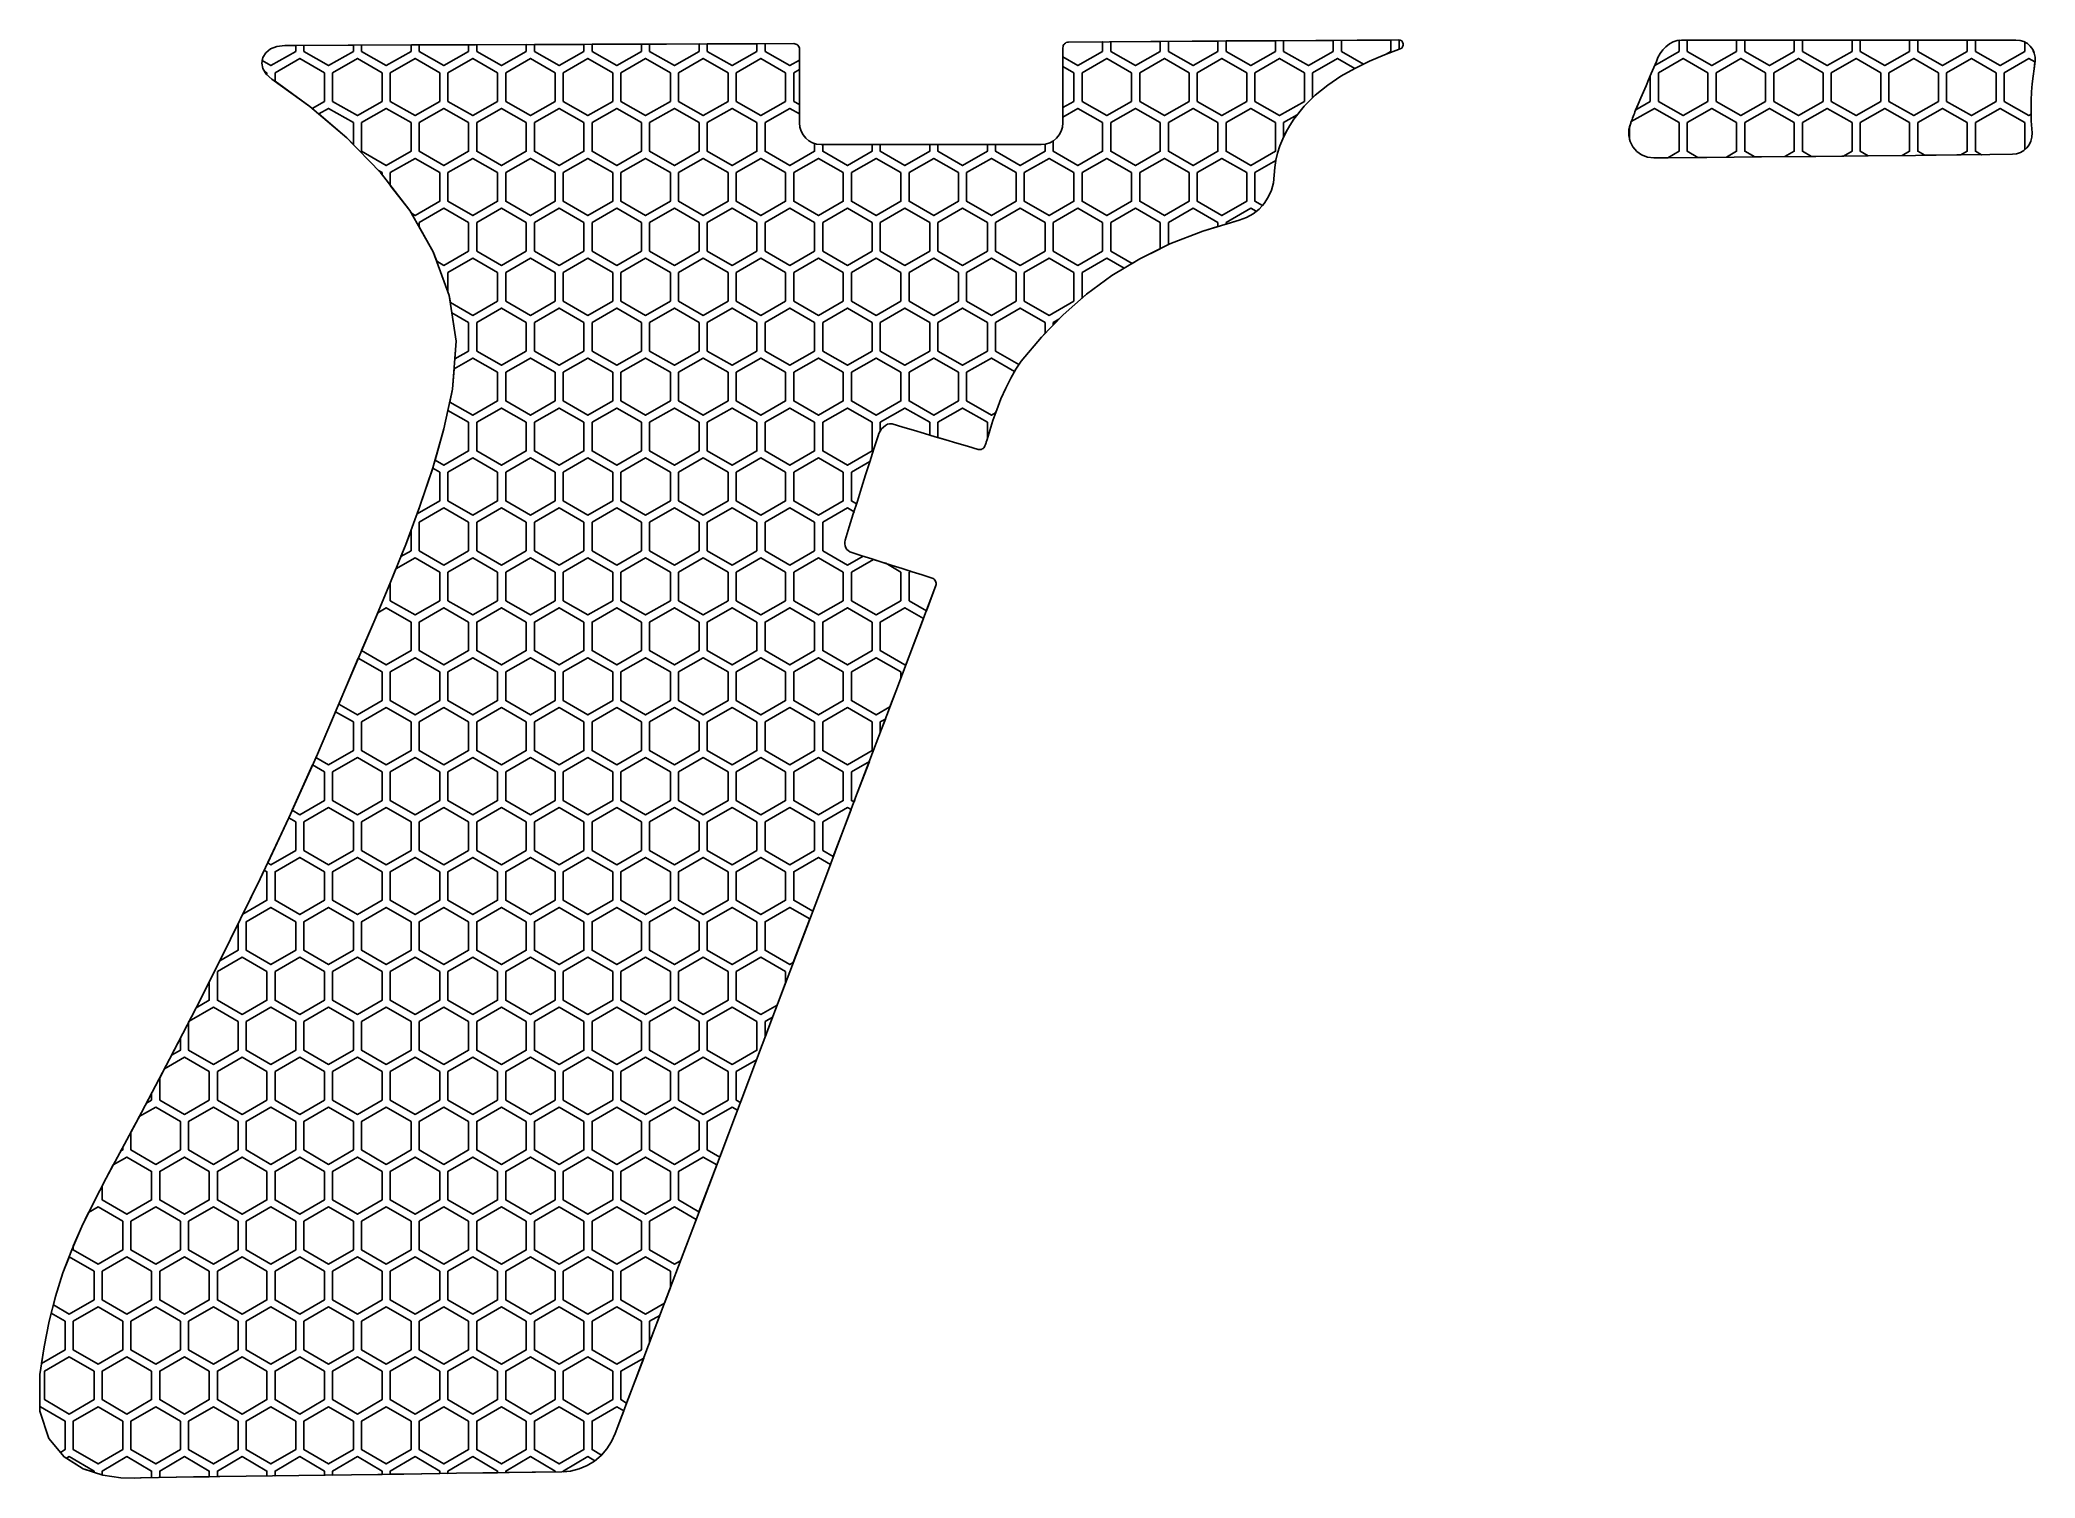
# Model space of a CAD drawing. Header units: millimetres. Extents: x 16 to 138, y -290 to -202.
import ezdxf

# ---------------------------------------------------------------- set-up
doc = ezdxf.new("R2010")
doc.units = ezdxf.units.MM
for name, color, linetype in [('outline_1', 3, 'Continuous'), ('outline_2', 3, 'Continuous'), ('pattern_0001', 2, 'Continuous'), ('pattern_0002', 2, 'Continuous'), ('pattern_0003', 2, 'Continuous'), ('pattern_0004', 2, 'Continuous'), ('pattern_0005', 2, 'Continuous'), ('pattern_0006', 2, 'Continuous'), ('pattern_0007', 2, 'Continuous'), ('pattern_0008', 2, 'Continuous'), ('pattern_0009', 2, 'Continuous'), ('pattern_0010', 2, 'Continuous'), ('pattern_0011', 2, 'Continuous'), ('pattern_0012', 2, 'Continuous'), ('pattern_0013', 2, 'Continuous'), ('pattern_0014', 2, 'Continuous'), ('pattern_0015', 2, 'Continuous'), ('pattern_0016', 2, 'Continuous'), ('pattern_0017', 2, 'Continuous'), ('pattern_0018', 2, 'Continuous'), ('pattern_0019', 2, 'Continuous'), ('pattern_0020', 2, 'Continuous'), ('pattern_0021', 2, 'Continuous'), ('pattern_0022', 2, 'Continuous'), ('pattern_0023', 2, 'Continuous'), ('pattern_0024', 2, 'Continuous'), ('pattern_0025', 2, 'Continuous'), ('pattern_0026', 2, 'Continuous'), ('pattern_0027', 2, 'Continuous'), ('pattern_0028', 2, 'Continuous'), ('pattern_0029', 2, 'Continuous'), ('pattern_0030', 2, 'Continuous'), ('pattern_0031', 2, 'Continuous'), ('pattern_0032', 2, 'Continuous'), ('pattern_0033', 2, 'Continuous'), ('pattern_0034', 2, 'Continuous'), ('pattern_0035', 2, 'Continuous'), ('pattern_0036', 2, 'Continuous'), ('pattern_0037', 2, 'Continuous'), ('pattern_0038', 2, 'Continuous'), ('pattern_0039', 2, 'Continuous'), ('pattern_0040', 2, 'Continuous'), ('pattern_0041', 2, 'Continuous'), ('pattern_0042', 2, 'Continuous'), ('pattern_0043', 2, 'Continuous'), ('pattern_0044', 2, 'Continuous'), ('pattern_0045', 2, 'Continuous'), ('pattern_0046', 2, 'Continuous'), ('pattern_0047', 2, 'Continuous'), ('pattern_0048', 2, 'Continuous'), ('pattern_0049', 2, 'Continuous'), ('pattern_0050', 2, 'Continuous'), ('pattern_0051', 2, 'Continuous'), ('pattern_0052', 2, 'Continuous'), ('pattern_0053', 2, 'Continuous'), ('pattern_0054', 2, 'Continuous'), ('pattern_0055', 2, 'Continuous'), ('pattern_0056', 2, 'Continuous'), ('pattern_0057', 2, 'Continuous'), ('pattern_0058', 2, 'Continuous'), ('pattern_0059', 2, 'Continuous'), ('pattern_0060', 2, 'Continuous'), ('pattern_0061', 2, 'Continuous'), ('pattern_0062', 2, 'Continuous'), ('pattern_0063', 2, 'Continuous'), ('pattern_0064', 2, 'Continuous'), ('pattern_0065', 2, 'Continuous'), ('pattern_0066', 2, 'Continuous'), ('pattern_0067', 2, 'Continuous'), ('pattern_0068', 2, 'Continuous'), ('pattern_0069', 2, 'Continuous'), ('pattern_0070', 2, 'Continuous'), ('pattern_0071', 2, 'Continuous'), ('pattern_0072', 2, 'Continuous'), ('pattern_0073', 2, 'Continuous'), ('pattern_0074', 2, 'Continuous'), ('pattern_0075', 2, 'Continuous'), ('pattern_0076', 2, 'Continuous'), ('pattern_0077', 2, 'Continuous'), ('pattern_0078', 2, 'Continuous'), ('pattern_0079', 2, 'Continuous'), ('pattern_0080', 2, 'Continuous'), ('pattern_0081', 2, 'Continuous'), ('pattern_0082', 2, 'Continuous'), ('pattern_0083', 2, 'Continuous'), ('pattern_0084', 2, 'Continuous'), ('pattern_0085', 2, 'Continuous'), ('pattern_0086', 2, 'Continuous'), ('pattern_0087', 2, 'Continuous'), ('pattern_0088', 2, 'Continuous'), ('pattern_0089', 2, 'Continuous'), ('pattern_0090', 2, 'Continuous'), ('pattern_0091', 2, 'Continuous'), ('pattern_0092', 2, 'Continuous'), ('pattern_0093', 2, 'Continuous'), ('pattern_0094', 2, 'Continuous'), ('pattern_0095', 2, 'Continuous'), ('pattern_0096', 2, 'Continuous'), ('pattern_0097', 2, 'Continuous'), ('pattern_0098', 2, 'Continuous'), ('pattern_0099', 2, 'Continuous'), ('pattern_0100', 2, 'Continuous'), ('pattern_0101', 2, 'Continuous'), ('pattern_0102', 2, 'Continuous'), ('pattern_0103', 2, 'Continuous'), ('pattern_0104', 2, 'Continuous'), ('pattern_0105', 2, 'Continuous'), ('pattern_0106', 2, 'Continuous'), ('pattern_0107', 2, 'Continuous'), ('pattern_0108', 2, 'Continuous'), ('pattern_0109', 2, 'Continuous'), ('pattern_0110', 2, 'Continuous'), ('pattern_0111', 2, 'Continuous'), ('pattern_0112', 2, 'Continuous'), ('pattern_0113', 2, 'Continuous'), ('pattern_0114', 2, 'Continuous'), ('pattern_0115', 2, 'Continuous'), ('pattern_0116', 2, 'Continuous'), ('pattern_0117', 2, 'Continuous'), ('pattern_0118', 2, 'Continuous'), ('pattern_0119', 2, 'Continuous'), ('pattern_0120', 2, 'Continuous'), ('pattern_0121', 2, 'Continuous'), ('pattern_0122', 2, 'Continuous'), ('pattern_0123', 2, 'Continuous'), ('pattern_0124', 2, 'Continuous'), ('pattern_0125', 2, 'Continuous'), ('pattern_0126', 2, 'Continuous'), ('pattern_0127', 2, 'Continuous'), ('pattern_0128', 2, 'Continuous'), ('pattern_0129', 2, 'Continuous'), ('pattern_0130', 2, 'Continuous'), ('pattern_0131', 2, 'Continuous'), ('pattern_0132', 2, 'Continuous'), ('pattern_0133', 2, 'Continuous'), ('pattern_0134', 2, 'Continuous'), ('pattern_0135', 2, 'Continuous'), ('pattern_0136', 2, 'Continuous'), ('pattern_0137', 2, 'Continuous'), ('pattern_0138', 2, 'Continuous'), ('pattern_0139', 2, 'Continuous'), ('pattern_0140', 2, 'Continuous'), ('pattern_0141', 2, 'Continuous'), ('pattern_0142', 2, 'Continuous'), ('pattern_0143', 2, 'Continuous'), ('pattern_0144', 2, 'Continuous'), ('pattern_0145', 2, 'Continuous'), ('pattern_0146', 2, 'Continuous'), ('pattern_0147', 2, 'Continuous'), ('pattern_0148', 2, 'Continuous'), ('pattern_0149', 2, 'Continuous'), ('pattern_0150', 2, 'Continuous'), ('pattern_0151', 2, 'Continuous'), ('pattern_0152', 2, 'Continuous'), ('pattern_0153', 2, 'Continuous'), ('pattern_0154', 2, 'Continuous'), ('pattern_0155', 2, 'Continuous'), ('pattern_0156', 2, 'Continuous'), ('pattern_0157', 2, 'Continuous'), ('pattern_0158', 2, 'Continuous'), ('pattern_0159', 2, 'Continuous'), ('pattern_0160', 2, 'Continuous'), ('pattern_0161', 2, 'Continuous'), ('pattern_0162', 2, 'Continuous'), ('pattern_0163', 2, 'Continuous'), ('pattern_0164', 2, 'Continuous'), ('pattern_0165', 2, 'Continuous'), ('pattern_0166', 2, 'Continuous'), ('pattern_0167', 2, 'Continuous'), ('pattern_0168', 2, 'Continuous'), ('pattern_0169', 2, 'Continuous'), ('pattern_0170', 2, 'Continuous'), ('pattern_0171', 2, 'Continuous'), ('pattern_0172', 2, 'Continuous'), ('pattern_0173', 2, 'Continuous'), ('pattern_0174', 2, 'Continuous'), ('pattern_0175', 2, 'Continuous'), ('pattern_0176', 2, 'Continuous'), ('pattern_0177', 2, 'Continuous'), ('pattern_0178', 2, 'Continuous'), ('pattern_0179', 2, 'Continuous'), ('pattern_0180', 2, 'Continuous'), ('pattern_0181', 2, 'Continuous'), ('pattern_0182', 2, 'Continuous'), ('pattern_0183', 2, 'Continuous'), ('pattern_0184', 2, 'Continuous'), ('pattern_0185', 2, 'Continuous'), ('pattern_0186', 2, 'Continuous'), ('pattern_0187', 2, 'Continuous'), ('pattern_0188', 2, 'Continuous'), ('pattern_0189', 2, 'Continuous'), ('pattern_0190', 2, 'Continuous'), ('pattern_0191', 2, 'Continuous'), ('pattern_0192', 2, 'Continuous'), ('pattern_0193', 2, 'Continuous'), ('pattern_0194', 2, 'Continuous'), ('pattern_0195', 2, 'Continuous'), ('pattern_0196', 2, 'Continuous'), ('pattern_0197', 2, 'Continuous'), ('pattern_0198', 2, 'Continuous'), ('pattern_0199', 2, 'Continuous'), ('pattern_0200', 2, 'Continuous'), ('pattern_0201', 2, 'Continuous'), ('pattern_0202', 2, 'Continuous'), ('pattern_0203', 2, 'Continuous'), ('pattern_0204', 2, 'Continuous'), ('pattern_0205', 2, 'Continuous'), ('pattern_0206', 2, 'Continuous'), ('pattern_0207', 2, 'Continuous'), ('pattern_0208', 2, 'Continuous'), ('pattern_0209', 2, 'Continuous'), ('pattern_0210', 2, 'Continuous'), ('pattern_0211', 2, 'Continuous'), ('pattern_0212', 2, 'Continuous'), ('pattern_0213', 2, 'Continuous'), ('pattern_0214', 2, 'Continuous'), ('pattern_0215', 2, 'Continuous'), ('pattern_0216', 2, 'Continuous'), ('pattern_0217', 2, 'Continuous'), ('pattern_0218', 2, 'Continuous'), ('pattern_0219', 2, 'Continuous'), ('pattern_0220', 2, 'Continuous'), ('pattern_0221', 2, 'Continuous'), ('pattern_0222', 2, 'Continuous'), ('pattern_0223', 2, 'Continuous'), ('pattern_0224', 2, 'Continuous'), ('pattern_0225', 2, 'Continuous'), ('pattern_0226', 2, 'Continuous'), ('pattern_0227', 2, 'Continuous'), ('pattern_0228', 2, 'Continuous'), ('pattern_0229', 2, 'Continuous'), ('pattern_0230', 2, 'Continuous'), ('pattern_0231', 2, 'Continuous'), ('pattern_0232', 2, 'Continuous'), ('pattern_0233', 2, 'Continuous'), ('pattern_0234', 2, 'Continuous'), ('pattern_0235', 2, 'Continuous'), ('pattern_0236', 2, 'Continuous'), ('pattern_0237', 2, 'Continuous'), ('pattern_0238', 2, 'Continuous'), ('pattern_0239', 2, 'Continuous'), ('pattern_0240', 2, 'Continuous'), ('pattern_0241', 2, 'Continuous'), ('pattern_0242', 2, 'Continuous'), ('pattern_0243', 2, 'Continuous'), ('pattern_0244', 2, 'Continuous'), ('pattern_0245', 2, 'Continuous'), ('pattern_0246', 2, 'Continuous'), ('pattern_0247', 2, 'Continuous'), ('pattern_0248', 2, 'Continuous'), ('pattern_0249', 2, 'Continuous'), ('pattern_0250', 2, 'Continuous'), ('pattern_0251', 2, 'Continuous'), ('pattern_0252', 2, 'Continuous'), ('pattern_0253', 2, 'Continuous'), ('pattern_0254', 2, 'Continuous'), ('pattern_0255', 2, 'Continuous'), ('pattern_0256', 2, 'Continuous'), ('pattern_0257', 2, 'Continuous'), ('pattern_0258', 2, 'Continuous'), ('pattern_0259', 2, 'Continuous'), ('pattern_0260', 2, 'Continuous'), ('pattern_0261', 2, 'Continuous'), ('pattern_0262', 2, 'Continuous'), ('pattern_0263', 2, 'Continuous'), ('pattern_0264', 2, 'Continuous'), ('pattern_0265', 2, 'Continuous'), ('pattern_0266', 2, 'Continuous'), ('pattern_0267', 2, 'Continuous'), ('pattern_0268', 2, 'Continuous'), ('pattern_0269', 2, 'Continuous'), ('pattern_0270', 2, 'Continuous'), ('pattern_0271', 2, 'Continuous'), ('pattern_0272', 2, 'Continuous'), ('pattern_0273', 2, 'Continuous'), ('pattern_0274', 2, 'Continuous'), ('pattern_0275', 2, 'Continuous'), ('pattern_0276', 2, 'Continuous'), ('pattern_0277', 2, 'Continuous'), ('pattern_0278', 2, 'Continuous'), ('pattern_0279', 2, 'Continuous'), ('pattern_0280', 2, 'Continuous'), ('pattern_0281', 2, 'Continuous'), ('pattern_0282', 2, 'Continuous'), ('pattern_0283', 2, 'Continuous'), ('pattern_0284', 2, 'Continuous'), ('pattern_0285', 2, 'Continuous'), ('pattern_0286', 2, 'Continuous'), ('pattern_0287', 2, 'Continuous'), ('pattern_0288', 2, 'Continuous'), ('pattern_0289', 2, 'Continuous'), ('pattern_0290', 2, 'Continuous'), ('pattern_0291', 2, 'Continuous'), ('pattern_0292', 2, 'Continuous'), ('pattern_0293', 2, 'Continuous'), ('pattern_0294', 2, 'Continuous'), ('pattern_0295', 2, 'Continuous'), ('pattern_0296', 2, 'Continuous'), ('pattern_0297', 2, 'Continuous'), ('pattern_0298', 2, 'Continuous'), ('pattern_0299', 2, 'Continuous'), ('pattern_0300', 2, 'Continuous'), ('pattern_0301', 2, 'Continuous'), ('pattern_0302', 2, 'Continuous'), ('pattern_0303', 2, 'Continuous'), ('pattern_0304', 2, 'Continuous'), ('pattern_0305', 2, 'Continuous'), ('pattern_0306', 2, 'Continuous'), ('pattern_0307', 2, 'Continuous'), ('pattern_0308', 2, 'Continuous'), ('pattern_0309', 2, 'Continuous'), ('pattern_0310', 2, 'Continuous'), ('pattern_0311', 2, 'Continuous'), ('pattern_0312', 2, 'Continuous'), ('pattern_0313', 2, 'Continuous'), ('pattern_0314', 2, 'Continuous'), ('pattern_0315', 2, 'Continuous'), ('pattern_0316', 2, 'Continuous'), ('pattern_0317', 2, 'Continuous'), ('pattern_0318', 2, 'Continuous'), ('pattern_0319', 2, 'Continuous'), ('pattern_0320', 2, 'Continuous'), ('pattern_0321', 2, 'Continuous'), ('pattern_0322', 2, 'Continuous'), ('pattern_0323', 2, 'Continuous'), ('pattern_0324', 2, 'Continuous'), ('pattern_0325', 2, 'Continuous'), ('pattern_0326', 2, 'Continuous'), ('pattern_0327', 2, 'Continuous'), ('pattern_0328', 2, 'Continuous'), ('pattern_0329', 2, 'Continuous'), ('pattern_0330', 2, 'Continuous'), ('pattern_0331', 2, 'Continuous'), ('pattern_0332', 2, 'Continuous'), ('pattern_0333', 2, 'Continuous'), ('pattern_0334', 2, 'Continuous'), ('pattern_0335', 2, 'Continuous'), ('pattern_0336', 2, 'Continuous'), ('pattern_0337', 2, 'Continuous'), ('pattern_0338', 2, 'Continuous'), ('pattern_0339', 2, 'Continuous'), ('pattern_0340', 2, 'Continuous'), ('pattern_0341', 2, 'Continuous'), ('pattern_0342', 2, 'Continuous'), ('pattern_0343', 2, 'Continuous'), ('pattern_0344', 2, 'Continuous'), ('pattern_0345', 2, 'Continuous'), ('pattern_0346', 2, 'Continuous'), ('pattern_0347', 2, 'Continuous'), ('pattern_0348', 2, 'Continuous'), ('pattern_0349', 2, 'Continuous'), ('pattern_0350', 2, 'Continuous'), ('pattern_0351', 2, 'Continuous'), ('pattern_0352', 2, 'Continuous'), ('pattern_0353', 2, 'Continuous'), ('pattern_0354', 2, 'Continuous'), ('pattern_0355', 2, 'Continuous'), ('pattern_0356', 2, 'Continuous'), ('pattern_0357', 2, 'Continuous'), ('pattern_0358', 2, 'Continuous'), ('pattern_0359', 2, 'Continuous'), ('pattern_0360', 2, 'Continuous'), ('pattern_0361', 2, 'Continuous'), ('pattern_0362', 2, 'Continuous'), ('pattern_0363', 2, 'Continuous'), ('pattern_0364', 2, 'Continuous'), ('pattern_0365', 2, 'Continuous'), ('pattern_0366', 2, 'Continuous'), ('pattern_0367', 2, 'Continuous'), ('pattern_0368', 2, 'Continuous'), ('pattern_0369', 2, 'Continuous'), ('pattern_0370', 2, 'Continuous'), ('pattern_0371', 2, 'Continuous'), ('pattern_0372', 2, 'Continuous'), ('pattern_0373', 2, 'Continuous'), ('pattern_0374', 2, 'Continuous'), ('pattern_0375', 2, 'Continuous'), ('pattern_0376', 2, 'Continuous'), ('pattern_0377', 2, 'Continuous'), ('pattern_0378', 2, 'Continuous')]:
    doc.layers.add(name, color=color, linetype=linetype)

msp = doc.modelspace()

# ---------------------------------------------------------------- linework, layer by layer
at = {"layer": 'outline_1'}
msp.add_lwpolyline([(113.51, -206.17), (113.67, -205.8), (113.83, -205.43), (113.99, -205.06), (114.15, -204.69), (114.31, -204.32), (114.47, -203.94), (114.63, -203.57), (114.79, -203.2), (114.88, -202.95), (115.02, -202.71), (115.18, -202.49), (115.37, -202.29), (115.58, -202.12), (115.82, -201.99), (116.06, -201.91), (116.32, -201.88), (118.89, -201.88), (121.45, -201.88), (124.01, -201.88), (126.57, -201.88), (129.13, -201.88), (131.69, -201.88), (134.25, -201.88), (136.81, -201.88), (137.07, -201.9), (137.3, -201.98), (137.51, -202.1), (137.69, -202.26), (137.84, -202.46), (137.93, -202.68), (137.98, -202.93), (137.98, -203.18), (137.92, -203.65), (137.86, -204.1), (137.81, -204.56), (137.77, -205.05), (137.75, -205.58), (137.74, -206.16), (137.75, -206.82), (137.8, -207.57), (137.79, -207.82), (137.73, -208.07), (137.62, -208.29), (137.48, -208.48), (137.3, -208.65), (137.09, -208.77), (136.85, -208.85), (136.59, -208.88), (135.21, -208.9), (133.18, -208.92), (130.65, -208.95), (127.73, -208.98), (124.55, -209.01), (121.22, -209.04), (117.87, -209.07), (114.63, -209.1), (114.23, -209.05), (113.88, -208.91), (113.58, -208.7), (113.34, -208.42), (113.17, -208.09), (113.09, -207.73), (113.1, -207.35), (113.21, -206.97), (113.21, -206.96), (113.21, -206.96), (113.21, -206.96), (113.21, -206.96), (113.21, -206.95), (113.22, -206.95), (113.22, -206.95), (113.22, -206.94), (113.26, -206.85), (113.3, -206.75), (113.33, -206.66), (113.37, -206.56), (113.41, -206.47), (113.44, -206.37), (113.47, -206.27)], close=True, dxfattribs=at)
at = {"layer": 'outline_2'}
msp.add_lwpolyline([(78.43, -202.35), (78.43, -202.93), (78.43, -203.5), (78.43, -204.08), (78.43, -204.65), (78.43, -205.23), (78.43, -205.8), (78.43, -206.38), (78.43, -206.95), (78.4, -207.22), (78.32, -207.47), (78.2, -207.69), (78.04, -207.89), (77.84, -208.05), (77.62, -208.17), (77.37, -208.25), (77.1, -208.28), (75.42, -208.28), (73.73, -208.28), (72.04, -208.28), (70.36, -208.28), (68.67, -208.28), (66.98, -208.28), (65.29, -208.28), (63.61, -208.28), (63.34, -208.25), (63.09, -208.17), (62.87, -208.05), (62.67, -207.89), (62.51, -207.69), (62.39, -207.47), (62.31, -207.22), (62.28, -206.95), (62.28, -206.39), (62.28, -205.83), (62.28, -205.26), (62.28, -204.7), (62.28, -204.13), (62.28, -203.57), (62.28, -203.01), (62.28, -202.44), (62.28, -202.37), (62.26, -202.31), (62.22, -202.25), (62.18, -202.2), (62.13, -202.16), (62.07, -202.13), (62.01, -202.11), (61.94, -202.1), (58.04, -202.11), (54.14, -202.13), (50.24, -202.14), (46.35, -202.16), (42.45, -202.17), (38.55, -202.18), (34.65, -202.2), (30.75, -202.21), (30.27, -202.27), (29.88, -202.43), (29.59, -202.67), (29.41, -202.96), (29.35, -203.29), (29.41, -203.63), (29.62, -203.97), (29.97, -204.27), (32.3, -205.95), (34.55, -207.86), (36.62, -210), (38.42, -212.33), (39.85, -214.85), (40.83, -217.52), (41.26, -220.33), (41.04, -223.26), (40.5, -225.69), (39.83, -228.08), (39.04, -230.43), (38.17, -232.77), (37.24, -235.08), (36.27, -237.38), (35.29, -239.67), (34.32, -241.96), (32.69, -245.75), (31, -249.51), (29.25, -253.24), (27.44, -256.95), (25.59, -260.63), (23.7, -264.29), (21.77, -267.94), (19.82, -271.57), (19.03, -273.08), (18.33, -274.53), (17.71, -275.96), (17.17, -277.38), (16.71, -278.83), (16.32, -280.33), (16.01, -281.91), (15.76, -283.59), (15.76, -285.85), (16.31, -287.51), (17.24, -288.65), (18.4, -289.37), (19.61, -289.76), (20.71, -289.92), (21.53, -289.94), (21.93, -289.92), (21.93, -289.92), (21.93, -289.92), (21.94, -289.92), (21.94, -289.92), (21.94, -289.92), (21.95, -289.92), (21.95, -289.92), (21.95, -289.92), (25.17, -289.87), (28.39, -289.83), (31.62, -289.79), (34.84, -289.74), (38.06, -289.7), (41.28, -289.65), (44.5, -289.61), (47.72, -289.56), (48.27, -289.51), (48.79, -289.38), (49.28, -289.18), (49.73, -288.9), (50.14, -288.56), (50.49, -288.16), (50.78, -287.71), (51, -287.21), (53.45, -280.72), (55.91, -274.23), (58.36, -267.74), (60.82, -261.25), (63.28, -254.76), (65.73, -248.27), (68.19, -241.78), (70.64, -235.29), (70.66, -235.22), (70.67, -235.14), (70.65, -235.08), (70.63, -235.01), (70.59, -234.95), (70.54, -234.9), (70.48, -234.86), (70.42, -234.84), (69.8, -234.64), (69.19, -234.44), (68.57, -234.25), (67.96, -234.05), (67.34, -233.85), (66.73, -233.66), (66.11, -233.46), (65.5, -233.26), (65.38, -233.22), (65.28, -233.15), (65.19, -233.07), (65.13, -232.97), (65.08, -232.86), (65.06, -232.74), (65.06, -232.62), (65.08, -232.5), (65.33, -231.7), (65.58, -230.9), (65.84, -230.11), (66.09, -229.31), (66.34, -228.51), (66.59, -227.72), (66.85, -226.92), (67.1, -226.12), (67.15, -225.98), (67.23, -225.84), (67.32, -225.7), (67.43, -225.58), (67.55, -225.48), (67.68, -225.41), (67.82, -225.38), (67.96, -225.39), (68.62, -225.58), (69.28, -225.78), (69.94, -225.97), (70.6, -226.17), (71.26, -226.37), (71.92, -226.56), (72.58, -226.76), (73.24, -226.95), (73.31, -226.96), (73.37, -226.96), (73.43, -226.95), (73.49, -226.92), (73.54, -226.89), (73.59, -226.85), (73.62, -226.79), (73.65, -226.73), (73.67, -226.69), (73.68, -226.64), (73.7, -226.59), (73.72, -226.54), (73.73, -226.5), (73.75, -226.45), (73.77, -226.4), (73.78, -226.35), (73.94, -225.8), (74.14, -225.18), (74.37, -224.53), (74.63, -223.86), (74.92, -223.2), (75.23, -222.58), (75.54, -222.03), (75.87, -221.55), (77.11, -220.07), (78.44, -218.7), (79.87, -217.45), (81.43, -216.3), (83.13, -215.28), (84.98, -214.37), (87, -213.58), (89.22, -212.91), (89.67, -212.75), (90.08, -212.52), (90.45, -212.23), (90.76, -211.89), (91.01, -211.51), (91.2, -211.08), (91.33, -210.62), (91.37, -210.15), (91.4, -209.69), (91.47, -209.24), (91.58, -208.8), (91.72, -208.36), (91.89, -207.93), (92.1, -207.51), (92.33, -207.11), (92.58, -206.72), (93.2, -205.94), (93.89, -205.25), (94.65, -204.64), (95.46, -204.1), (96.31, -203.62), (97.21, -203.18), (98.13, -202.79), (99.08, -202.43), (99.18, -202.37), (99.24, -202.29), (99.27, -202.2), (99.27, -202.11), (99.23, -202.02), (99.18, -201.94), (99.09, -201.89), (98.98, -201.87), (96.46, -201.89), (93.93, -201.91), (91.4, -201.92), (88.87, -201.94), (86.35, -201.96), (83.82, -201.97), (81.29, -201.99), (78.77, -202.01), (78.7, -202.02), (78.63, -202.04), (78.58, -202.07), (78.53, -202.11), (78.49, -202.16), (78.45, -202.22), (78.44, -202.28)], close=True, dxfattribs=at)
at = {"layer": 'pattern_0001'}
msp.add_lwpolyline([(18.4, -289.37), (17.38, -288.73), (17.55, -288.63), (19.07, -289.51), (19.07, -289.59)], close=True, dxfattribs=at)
at = {"layer": 'pattern_0002'}
msp.add_lwpolyline([(21.95, -289.92), (21.95, -289.92), (21.95, -289.92), (21.94, -289.92), (21.94, -289.92), (21.94, -289.92), (21.93, -289.92), (21.93, -289.92), (21.93, -289.92), (21.53, -289.94), (20.71, -289.92), (19.61, -289.76), (19.57, -289.75), (19.57, -289.51), (21.08, -288.63), (22.6, -289.51), (22.6, -289.91)], close=True, dxfattribs=at)
at = {"layer": 'pattern_0003'}
msp.add_lwpolyline([(25.17, -289.87), (23.1, -289.9), (23.1, -289.51), (24.61, -288.63), (26.13, -289.51), (26.13, -289.86)], close=True, dxfattribs=at)
at = {"layer": 'pattern_0004'}
msp.add_lwpolyline([(28.39, -289.83), (26.63, -289.85), (26.63, -289.51), (28.15, -288.63), (29.66, -289.51), (29.66, -289.81)], close=True, dxfattribs=at)
at = {"layer": 'pattern_0005'}
msp.add_lwpolyline([(31.62, -289.79), (30.16, -289.81), (30.16, -289.51), (31.68, -288.63), (33.19, -289.51), (33.19, -289.76)], close=True, dxfattribs=at)
at = {"layer": 'pattern_0006'}
msp.add_lwpolyline([(34.84, -289.74), (33.69, -289.76), (33.69, -289.51), (35.21, -288.63), (36.72, -289.51), (36.72, -289.72)], close=True, dxfattribs=at)
at = {"layer": 'pattern_0007'}
msp.add_lwpolyline([(38.06, -289.7), (37.22, -289.71), (37.22, -289.51), (38.74, -288.63), (40.25, -289.51), (40.25, -289.67)], close=True, dxfattribs=at)
at = {"layer": 'pattern_0008'}
msp.add_lwpolyline([(41.28, -289.65), (40.75, -289.66), (40.75, -289.51), (42.27, -288.63), (43.79, -289.51), (43.79, -289.62)], close=True, dxfattribs=at)
at = {"layer": 'pattern_0009'}
msp.add_lwpolyline([(44.5, -289.61), (44.29, -289.61), (44.29, -289.51), (45.8, -288.63), (47.32, -289.51), (47.32, -289.57)], close=True, dxfattribs=at)
at = {"layer": 'pattern_0010'}
msp.add_lwpolyline([(49.73, -288.9), (49.28, -289.18), (48.79, -289.38), (48.27, -289.51), (47.82, -289.56), (47.82, -289.51), (49.33, -288.63), (49.76, -288.88)], close=True, dxfattribs=at)
at = {"layer": 'pattern_0011'}
msp.add_lwpolyline([(16.31, -287.51), (15.76, -285.85), (15.76, -285.59), (15.79, -285.58), (17.3, -286.45), (17.3, -288.2), (17.01, -288.37)], close=True, dxfattribs=at)
at = {"layer": 'pattern_0012'}
msp.add_lwpolyline([(20.83, -286.45), (19.32, -285.58), (17.8, -286.45), (17.8, -288.2), (19.32, -289.08), (20.83, -288.2)], close=True, dxfattribs=at)
at = {"layer": 'pattern_0013'}
msp.add_lwpolyline([(24.36, -286.45), (22.85, -285.58), (21.33, -286.45), (21.33, -288.2), (22.85, -289.08), (24.36, -288.2)], close=True, dxfattribs=at)
at = {"layer": 'pattern_0014'}
msp.add_lwpolyline([(27.9, -286.45), (26.38, -285.58), (24.86, -286.45), (24.86, -288.2), (26.38, -289.08), (27.9, -288.2)], close=True, dxfattribs=at)
at = {"layer": 'pattern_0015'}
msp.add_lwpolyline([(31.43, -286.45), (29.91, -285.58), (28.4, -286.45), (28.4, -288.2), (29.91, -289.08), (31.43, -288.2)], close=True, dxfattribs=at)
at = {"layer": 'pattern_0016'}
msp.add_lwpolyline([(34.96, -286.45), (33.44, -285.58), (31.93, -286.45), (31.93, -288.2), (33.44, -289.08), (34.96, -288.2)], close=True, dxfattribs=at)
at = {"layer": 'pattern_0017'}
msp.add_lwpolyline([(38.49, -286.45), (36.97, -285.58), (35.46, -286.45), (35.46, -288.2), (36.97, -289.08), (38.49, -288.2)], close=True, dxfattribs=at)
at = {"layer": 'pattern_0018'}
msp.add_lwpolyline([(42.02, -286.45), (40.5, -285.58), (38.99, -286.45), (38.99, -288.2), (40.5, -289.08), (42.02, -288.2)], close=True, dxfattribs=at)
at = {"layer": 'pattern_0019'}
msp.add_lwpolyline([(45.55, -286.45), (44.04, -285.58), (42.52, -286.45), (42.52, -288.2), (44.04, -289.08), (45.55, -288.2)], close=True, dxfattribs=at)
at = {"layer": 'pattern_0020'}
msp.add_lwpolyline([(49.08, -286.45), (47.57, -285.58), (46.05, -286.45), (46.05, -288.2), (47.57, -289.08), (49.08, -288.2)], close=True, dxfattribs=at)
at = {"layer": 'pattern_0021'}
msp.add_lwpolyline([(51, -287.21), (50.78, -287.71), (50.49, -288.16), (50.16, -288.53), (49.58, -288.2), (49.58, -286.45), (51.1, -285.58), (51.52, -285.82)], close=True, dxfattribs=at)
at = {"layer": 'pattern_0022'}
msp.add_lwpolyline([(19.07, -283.39), (17.55, -282.52), (16.04, -283.39), (16.04, -285.14), (17.55, -286.02), (19.07, -285.14)], close=True, dxfattribs=at)
at = {"layer": 'pattern_0023'}
msp.add_lwpolyline([(22.6, -283.39), (21.08, -282.52), (19.57, -283.39), (19.57, -285.14), (21.08, -286.02), (22.6, -285.14)], close=True, dxfattribs=at)
at = {"layer": 'pattern_0024'}
msp.add_lwpolyline([(26.13, -283.39), (24.61, -282.52), (23.1, -283.39), (23.1, -285.14), (24.61, -286.02), (26.13, -285.14)], close=True, dxfattribs=at)
at = {"layer": 'pattern_0025'}
msp.add_lwpolyline([(29.66, -283.39), (28.15, -282.52), (26.63, -283.39), (26.63, -285.14), (28.15, -286.02), (29.66, -285.14)], close=True, dxfattribs=at)
at = {"layer": 'pattern_0026'}
msp.add_lwpolyline([(33.19, -283.39), (31.68, -282.52), (30.16, -283.39), (30.16, -285.14), (31.68, -286.02), (33.19, -285.14)], close=True, dxfattribs=at)
at = {"layer": 'pattern_0027'}
msp.add_lwpolyline([(36.72, -283.39), (35.21, -282.52), (33.69, -283.39), (33.69, -285.14), (35.21, -286.02), (36.72, -285.14)], close=True, dxfattribs=at)
at = {"layer": 'pattern_0028'}
msp.add_lwpolyline([(40.25, -283.39), (38.74, -282.52), (37.22, -283.39), (37.22, -285.14), (38.74, -286.02), (40.25, -285.14)], close=True, dxfattribs=at)
at = {"layer": 'pattern_0029'}
msp.add_lwpolyline([(43.79, -283.39), (42.27, -282.52), (40.75, -283.39), (40.75, -285.14), (42.27, -286.02), (43.79, -285.14)], close=True, dxfattribs=at)
at = {"layer": 'pattern_0030'}
msp.add_lwpolyline([(47.32, -283.39), (45.8, -282.52), (44.29, -283.39), (44.29, -285.14), (45.8, -286.02), (47.32, -285.14)], close=True, dxfattribs=at)
at = {"layer": 'pattern_0031'}
msp.add_lwpolyline([(50.85, -283.39), (49.33, -282.52), (47.82, -283.39), (47.82, -285.14), (49.33, -286.02), (50.85, -285.14)], close=True, dxfattribs=at)
at = {"layer": 'pattern_0032'}
msp.add_lwpolyline([(51.7, -285.35), (51.35, -285.14), (51.35, -283.39), (52.75, -282.59)], close=True, dxfattribs=at)
at = {"layer": 'pattern_0033'}
msp.add_lwpolyline([(16.01, -281.91), (16.32, -280.33), (16.45, -279.84), (17.3, -280.34), (17.3, -282.09), (15.86, -282.92)], close=True, dxfattribs=at)
at = {"layer": 'pattern_0034'}
msp.add_lwpolyline([(20.83, -280.34), (19.32, -279.46), (17.8, -280.34), (17.8, -282.09), (19.32, -282.96), (20.83, -282.09)], close=True, dxfattribs=at)
at = {"layer": 'pattern_0035'}
msp.add_lwpolyline([(24.36, -280.34), (22.85, -279.46), (21.33, -280.34), (21.33, -282.09), (22.85, -282.96), (24.36, -282.09)], close=True, dxfattribs=at)
at = {"layer": 'pattern_0036'}
msp.add_lwpolyline([(27.9, -280.34), (26.38, -279.46), (24.86, -280.34), (24.86, -282.09), (26.38, -282.96), (27.9, -282.09)], close=True, dxfattribs=at)
at = {"layer": 'pattern_0037'}
msp.add_lwpolyline([(31.43, -280.34), (29.91, -279.46), (28.4, -280.34), (28.4, -282.09), (29.91, -282.96), (31.43, -282.09)], close=True, dxfattribs=at)
at = {"layer": 'pattern_0038'}
msp.add_lwpolyline([(34.96, -280.34), (33.44, -279.46), (31.93, -280.34), (31.93, -282.09), (33.44, -282.96), (34.96, -282.09)], close=True, dxfattribs=at)
at = {"layer": 'pattern_0039'}
msp.add_lwpolyline([(38.49, -280.34), (36.97, -279.46), (35.46, -280.34), (35.46, -282.09), (36.97, -282.96), (38.49, -282.09)], close=True, dxfattribs=at)
at = {"layer": 'pattern_0040'}
msp.add_lwpolyline([(42.02, -280.34), (40.5, -279.46), (38.99, -280.34), (38.99, -282.09), (40.5, -282.96), (42.02, -282.09)], close=True, dxfattribs=at)
at = {"layer": 'pattern_0041'}
msp.add_lwpolyline([(45.55, -280.34), (44.04, -279.46), (42.52, -280.34), (42.52, -282.09), (44.04, -282.96), (45.55, -282.09)], close=True, dxfattribs=at)
at = {"layer": 'pattern_0042'}
msp.add_lwpolyline([(49.08, -280.34), (47.57, -279.46), (46.05, -280.34), (46.05, -282.09), (47.57, -282.96), (49.08, -282.09)], close=True, dxfattribs=at)
at = {"layer": 'pattern_0043'}
msp.add_lwpolyline([(52.61, -280.34), (51.1, -279.46), (49.58, -280.34), (49.58, -282.09), (51.1, -282.96), (52.61, -282.09)], close=True, dxfattribs=at)
at = {"layer": 'pattern_0044'}
msp.add_lwpolyline([(53.45, -280.72), (53.11, -281.62), (53.11, -280.34), (53.73, -279.98)], close=True, dxfattribs=at)
at = {"layer": 'pattern_0045'}
msp.add_lwpolyline([(16.71, -278.83), (17.17, -277.38), (17.54, -276.41), (17.55, -276.4), (19.07, -277.28), (19.07, -279.03), (17.55, -279.9), (16.58, -279.34)], close=True, dxfattribs=at)
at = {"layer": 'pattern_0046'}
msp.add_lwpolyline([(22.6, -277.28), (21.08, -276.4), (19.57, -277.28), (19.57, -279.03), (21.08, -279.9), (22.6, -279.03)], close=True, dxfattribs=at)
at = {"layer": 'pattern_0047'}
msp.add_lwpolyline([(26.13, -277.28), (24.61, -276.4), (23.1, -277.28), (23.1, -279.03), (24.61, -279.9), (26.13, -279.03)], close=True, dxfattribs=at)
at = {"layer": 'pattern_0048'}
msp.add_lwpolyline([(29.66, -277.28), (28.15, -276.4), (26.63, -277.28), (26.63, -279.03), (28.15, -279.9), (29.66, -279.03)], close=True, dxfattribs=at)
at = {"layer": 'pattern_0049'}
msp.add_lwpolyline([(33.19, -277.28), (31.68, -276.4), (30.16, -277.28), (30.16, -279.03), (31.68, -279.9), (33.19, -279.03)], close=True, dxfattribs=at)
at = {"layer": 'pattern_0050'}
msp.add_lwpolyline([(36.72, -277.28), (35.21, -276.4), (33.69, -277.28), (33.69, -279.03), (35.21, -279.9), (36.72, -279.03)], close=True, dxfattribs=at)
at = {"layer": 'pattern_0051'}
msp.add_lwpolyline([(40.25, -277.28), (38.74, -276.4), (37.22, -277.28), (37.22, -279.03), (38.74, -279.9), (40.25, -279.03)], close=True, dxfattribs=at)
at = {"layer": 'pattern_0052'}
msp.add_lwpolyline([(43.79, -277.28), (42.27, -276.4), (40.75, -277.28), (40.75, -279.03), (42.27, -279.9), (43.79, -279.03)], close=True, dxfattribs=at)
at = {"layer": 'pattern_0053'}
msp.add_lwpolyline([(47.32, -277.28), (45.8, -276.4), (44.29, -277.28), (44.29, -279.03), (45.8, -279.9), (47.32, -279.03)], close=True, dxfattribs=at)
at = {"layer": 'pattern_0054'}
msp.add_lwpolyline([(50.85, -277.28), (49.33, -276.4), (47.82, -277.28), (47.82, -279.03), (49.33, -279.9), (50.85, -279.03)], close=True, dxfattribs=at)
at = {"layer": 'pattern_0055'}
msp.add_lwpolyline([(54.01, -279.24), (52.86, -279.9), (51.35, -279.03), (51.35, -277.28), (52.86, -276.4), (54.38, -277.28), (54.38, -278.27)], close=True, dxfattribs=at)
at = {"layer": 'pattern_0056'}
msp.add_lwpolyline([(18.33, -274.53), (18.74, -273.68), (19.32, -273.34), (20.83, -274.22), (20.83, -275.97), (19.32, -276.84), (17.8, -275.97), (17.8, -275.74)], close=True, dxfattribs=at)
at = {"layer": 'pattern_0057'}
msp.add_lwpolyline([(24.36, -274.22), (22.85, -273.34), (21.33, -274.22), (21.33, -275.97), (22.85, -276.84), (24.36, -275.97)], close=True, dxfattribs=at)
at = {"layer": 'pattern_0058'}
msp.add_lwpolyline([(27.9, -274.22), (26.38, -273.34), (24.86, -274.22), (24.86, -275.97), (26.38, -276.84), (27.9, -275.97)], close=True, dxfattribs=at)
at = {"layer": 'pattern_0059'}
msp.add_lwpolyline([(31.43, -274.22), (29.91, -273.34), (28.4, -274.22), (28.4, -275.97), (29.91, -276.84), (31.43, -275.97)], close=True, dxfattribs=at)
at = {"layer": 'pattern_0060'}
msp.add_lwpolyline([(34.96, -274.22), (33.44, -273.34), (31.93, -274.22), (31.93, -275.97), (33.44, -276.84), (34.96, -275.97)], close=True, dxfattribs=at)
at = {"layer": 'pattern_0061'}
msp.add_lwpolyline([(38.49, -274.22), (36.97, -273.34), (35.46, -274.22), (35.46, -275.97), (36.97, -276.84), (38.49, -275.97)], close=True, dxfattribs=at)
at = {"layer": 'pattern_0062'}
msp.add_lwpolyline([(42.02, -274.22), (40.5, -273.34), (38.99, -274.22), (38.99, -275.97), (40.5, -276.84), (42.02, -275.97)], close=True, dxfattribs=at)
at = {"layer": 'pattern_0063'}
msp.add_lwpolyline([(45.55, -274.22), (44.04, -273.34), (42.52, -274.22), (42.52, -275.97), (44.04, -276.84), (45.55, -275.97)], close=True, dxfattribs=at)
at = {"layer": 'pattern_0064'}
msp.add_lwpolyline([(49.08, -274.22), (47.57, -273.34), (46.05, -274.22), (46.05, -275.97), (47.57, -276.84), (49.08, -275.97)], close=True, dxfattribs=at)
at = {"layer": 'pattern_0065'}
msp.add_lwpolyline([(52.61, -274.22), (51.1, -273.34), (49.58, -274.22), (49.58, -275.97), (51.1, -276.84), (52.61, -275.97)], close=True, dxfattribs=at)
at = {"layer": 'pattern_0066'}
msp.add_lwpolyline([(55.91, -274.23), (55, -276.63), (54.63, -276.84), (53.11, -275.97), (53.11, -274.22), (54.63, -273.34), (55.95, -274.11)], close=True, dxfattribs=at)
at = {"layer": 'pattern_0067'}
msp.add_lwpolyline([(19.82, -271.57), (20.25, -270.77), (21.08, -270.29), (22.6, -271.16), (22.6, -272.91), (21.08, -273.79), (19.57, -272.91), (19.57, -272.05)], close=True, dxfattribs=at)
at = {"layer": 'pattern_0068'}
msp.add_lwpolyline([(26.13, -271.16), (24.61, -270.29), (23.1, -271.16), (23.1, -272.91), (24.61, -273.79), (26.13, -272.91)], close=True, dxfattribs=at)
at = {"layer": 'pattern_0069'}
msp.add_lwpolyline([(29.66, -271.16), (28.15, -270.29), (26.63, -271.16), (26.63, -272.91), (28.15, -273.79), (29.66, -272.91)], close=True, dxfattribs=at)
at = {"layer": 'pattern_0070'}
msp.add_lwpolyline([(33.19, -271.16), (31.68, -270.29), (30.16, -271.16), (30.16, -272.91), (31.68, -273.79), (33.19, -272.91)], close=True, dxfattribs=at)
at = {"layer": 'pattern_0071'}
msp.add_lwpolyline([(36.72, -271.16), (35.21, -270.29), (33.69, -271.16), (33.69, -272.91), (35.21, -273.79), (36.72, -272.91)], close=True, dxfattribs=at)
at = {"layer": 'pattern_0072'}
msp.add_lwpolyline([(40.25, -271.16), (38.74, -270.29), (37.22, -271.16), (37.22, -272.91), (38.74, -273.79), (40.25, -272.91)], close=True, dxfattribs=at)
at = {"layer": 'pattern_0073'}
msp.add_lwpolyline([(43.79, -271.16), (42.27, -270.29), (40.75, -271.16), (40.75, -272.91), (42.27, -273.79), (43.79, -272.91)], close=True, dxfattribs=at)
at = {"layer": 'pattern_0074'}
msp.add_lwpolyline([(47.32, -271.16), (45.8, -270.29), (44.29, -271.16), (44.29, -272.91), (45.8, -273.79), (47.32, -272.91)], close=True, dxfattribs=at)
at = {"layer": 'pattern_0075'}
msp.add_lwpolyline([(50.85, -271.16), (49.33, -270.29), (47.82, -271.16), (47.82, -272.91), (49.33, -273.79), (50.85, -272.91)], close=True, dxfattribs=at)
at = {"layer": 'pattern_0076'}
msp.add_lwpolyline([(54.38, -271.16), (52.86, -270.29), (51.35, -271.16), (51.35, -272.91), (52.86, -273.79), (54.38, -272.91)], close=True, dxfattribs=at)
at = {"layer": 'pattern_0077'}
msp.add_lwpolyline([(56.13, -273.64), (54.88, -272.91), (54.88, -271.16), (56.39, -270.29), (57.22, -270.76)], close=True, dxfattribs=at)
at = {"layer": 'pattern_0078'}
msp.add_lwpolyline([(20.83, -269.69), (20.83, -269.85), (20.7, -269.93)], close=True, dxfattribs=at)
at = {"layer": 'pattern_0079'}
msp.add_lwpolyline([(21.77, -267.94), (21.84, -267.81), (22.85, -267.23), (24.36, -268.1), (24.36, -269.85), (22.85, -270.73), (21.33, -269.85), (21.33, -268.76)], close=True, dxfattribs=at)
at = {"layer": 'pattern_0080'}
msp.add_lwpolyline([(27.9, -268.1), (26.38, -267.23), (24.86, -268.1), (24.86, -269.85), (26.38, -270.73), (27.9, -269.85)], close=True, dxfattribs=at)
at = {"layer": 'pattern_0081'}
msp.add_lwpolyline([(31.43, -268.1), (29.91, -267.23), (28.4, -268.1), (28.4, -269.85), (29.91, -270.73), (31.43, -269.85)], close=True, dxfattribs=at)
at = {"layer": 'pattern_0082'}
msp.add_lwpolyline([(34.96, -268.1), (33.44, -267.23), (31.93, -268.1), (31.93, -269.85), (33.44, -270.73), (34.96, -269.85)], close=True, dxfattribs=at)
at = {"layer": 'pattern_0083'}
msp.add_lwpolyline([(38.49, -268.1), (36.97, -267.23), (35.46, -268.1), (35.46, -269.85), (36.97, -270.73), (38.49, -269.85)], close=True, dxfattribs=at)
at = {"layer": 'pattern_0084'}
msp.add_lwpolyline([(42.02, -268.1), (40.5, -267.23), (38.99, -268.1), (38.99, -269.85), (40.5, -270.73), (42.02, -269.85)], close=True, dxfattribs=at)
at = {"layer": 'pattern_0085'}
msp.add_lwpolyline([(45.55, -268.1), (44.04, -267.23), (42.52, -268.1), (42.52, -269.85), (44.04, -270.73), (45.55, -269.85)], close=True, dxfattribs=at)
at = {"layer": 'pattern_0086'}
msp.add_lwpolyline([(49.08, -268.1), (47.57, -267.23), (46.05, -268.1), (46.05, -269.85), (47.57, -270.73), (49.08, -269.85)], close=True, dxfattribs=at)
at = {"layer": 'pattern_0087'}
msp.add_lwpolyline([(52.61, -268.1), (51.1, -267.23), (49.58, -268.1), (49.58, -269.85), (51.1, -270.73), (52.61, -269.85)], close=True, dxfattribs=at)
at = {"layer": 'pattern_0088'}
msp.add_lwpolyline([(56.14, -268.1), (54.63, -267.23), (53.11, -268.1), (53.11, -269.85), (54.63, -270.73), (56.14, -269.85)], close=True, dxfattribs=at)
at = {"layer": 'pattern_0089'}
msp.add_lwpolyline([(58.36, -267.74), (57.4, -270.29), (56.64, -269.85), (56.64, -268.1), (58.16, -267.23), (58.49, -267.42)], close=True, dxfattribs=at)
at = {"layer": 'pattern_0090'}
msp.add_lwpolyline([(22.6, -266.37), (22.6, -266.8), (22.28, -266.98)], close=True, dxfattribs=at)
at = {"layer": 'pattern_0091'}
msp.add_lwpolyline([(23.39, -264.88), (24.61, -264.17), (26.13, -265.05), (26.13, -266.8), (24.61, -267.67), (23.1, -266.8), (23.1, -265.43)], close=True, dxfattribs=at)
at = {"layer": 'pattern_0092'}
msp.add_lwpolyline([(29.66, -265.05), (28.15, -264.17), (26.63, -265.05), (26.63, -266.8), (28.15, -267.67), (29.66, -266.8)], close=True, dxfattribs=at)
at = {"layer": 'pattern_0093'}
msp.add_lwpolyline([(33.19, -265.05), (31.68, -264.17), (30.16, -265.05), (30.16, -266.8), (31.68, -267.67), (33.19, -266.8)], close=True, dxfattribs=at)
at = {"layer": 'pattern_0094'}
msp.add_lwpolyline([(36.72, -265.05), (35.21, -264.17), (33.69, -265.05), (33.69, -266.8), (35.21, -267.67), (36.72, -266.8)], close=True, dxfattribs=at)
at = {"layer": 'pattern_0095'}
msp.add_lwpolyline([(40.25, -265.05), (38.74, -264.17), (37.22, -265.05), (37.22, -266.8), (38.74, -267.67), (40.25, -266.8)], close=True, dxfattribs=at)
at = {"layer": 'pattern_0096'}
msp.add_lwpolyline([(43.79, -265.05), (42.27, -264.17), (40.75, -265.05), (40.75, -266.8), (42.27, -267.67), (43.79, -266.8)], close=True, dxfattribs=at)
at = {"layer": 'pattern_0097'}
msp.add_lwpolyline([(47.32, -265.05), (45.8, -264.17), (44.29, -265.05), (44.29, -266.8), (45.8, -267.67), (47.32, -266.8)], close=True, dxfattribs=at)
at = {"layer": 'pattern_0098'}
msp.add_lwpolyline([(50.85, -265.05), (49.33, -264.17), (47.82, -265.05), (47.82, -266.8), (49.33, -267.67), (50.85, -266.8)], close=True, dxfattribs=at)
at = {"layer": 'pattern_0099'}
msp.add_lwpolyline([(54.38, -265.05), (52.86, -264.17), (51.35, -265.05), (51.35, -266.8), (52.86, -267.67), (54.38, -266.8)], close=True, dxfattribs=at)
at = {"layer": 'pattern_0100'}
msp.add_lwpolyline([(57.91, -265.05), (56.39, -264.17), (54.88, -265.05), (54.88, -266.8), (56.39, -267.67), (57.91, -266.8)], close=True, dxfattribs=at)
at = {"layer": 'pattern_0101'}
msp.add_lwpolyline([(58.67, -266.94), (58.41, -266.8), (58.41, -265.05), (59.66, -264.33)], close=True, dxfattribs=at)
at = {"layer": 'pattern_0102'}
msp.add_lwpolyline([(24.36, -263), (24.36, -263.74), (23.82, -264.05)], close=True, dxfattribs=at)
at = {"layer": 'pattern_0103'}
msp.add_lwpolyline([(24.9, -261.97), (26.38, -261.11), (27.9, -261.99), (27.9, -263.74), (26.38, -264.61), (24.86, -263.74), (24.86, -262.03)], close=True, dxfattribs=at)
at = {"layer": 'pattern_0104'}
msp.add_lwpolyline([(31.43, -261.99), (29.91, -261.11), (28.4, -261.99), (28.4, -263.74), (29.91, -264.61), (31.43, -263.74)], close=True, dxfattribs=at)
at = {"layer": 'pattern_0105'}
msp.add_lwpolyline([(34.96, -261.99), (33.44, -261.11), (31.93, -261.99), (31.93, -263.74), (33.44, -264.61), (34.96, -263.74)], close=True, dxfattribs=at)
at = {"layer": 'pattern_0106'}
msp.add_lwpolyline([(38.49, -261.99), (36.97, -261.11), (35.46, -261.99), (35.46, -263.74), (36.97, -264.61), (38.49, -263.74)], close=True, dxfattribs=at)
at = {"layer": 'pattern_0107'}
msp.add_lwpolyline([(42.02, -261.99), (40.5, -261.11), (38.99, -261.99), (38.99, -263.74), (40.5, -264.61), (42.02, -263.74)], close=True, dxfattribs=at)
at = {"layer": 'pattern_0108'}
msp.add_lwpolyline([(45.55, -261.99), (44.04, -261.11), (42.52, -261.99), (42.52, -263.74), (44.04, -264.61), (45.55, -263.74)], close=True, dxfattribs=at)
at = {"layer": 'pattern_0109'}
msp.add_lwpolyline([(49.08, -261.99), (47.57, -261.11), (46.05, -261.99), (46.05, -263.74), (47.57, -264.61), (49.08, -263.74)], close=True, dxfattribs=at)
at = {"layer": 'pattern_0110'}
msp.add_lwpolyline([(52.61, -261.99), (51.1, -261.11), (49.58, -261.99), (49.58, -263.74), (51.1, -264.61), (52.61, -263.74)], close=True, dxfattribs=at)
at = {"layer": 'pattern_0111'}
msp.add_lwpolyline([(56.14, -261.99), (54.63, -261.11), (53.11, -261.99), (53.11, -263.74), (54.63, -264.61), (56.14, -263.74)], close=True, dxfattribs=at)
at = {"layer": 'pattern_0112'}
msp.add_lwpolyline([(59.68, -261.99), (58.16, -261.11), (56.64, -261.99), (56.64, -263.74), (58.16, -264.61), (59.68, -263.74)], close=True, dxfattribs=at)
at = {"layer": 'pattern_0113'}
msp.add_lwpolyline([(60.18, -262.95), (60.18, -261.99), (60.64, -261.72)], close=True, dxfattribs=at)
at = {"layer": 'pattern_0114'}
msp.add_lwpolyline([(25.59, -260.63), (26.13, -259.55), (26.13, -260.68), (25.32, -261.15)], close=True, dxfattribs=at)
at = {"layer": 'pattern_0115'}
msp.add_lwpolyline([(29.66, -258.93), (28.15, -258.05), (26.63, -258.93), (26.63, -260.68), (28.15, -261.55), (29.66, -260.68)], close=True, dxfattribs=at)
at = {"layer": 'pattern_0116'}
msp.add_lwpolyline([(33.19, -258.93), (31.68, -258.05), (30.16, -258.93), (30.16, -260.68), (31.68, -261.55), (33.19, -260.68)], close=True, dxfattribs=at)
at = {"layer": 'pattern_0117'}
msp.add_lwpolyline([(36.72, -258.93), (35.21, -258.05), (33.69, -258.93), (33.69, -260.68), (35.21, -261.55), (36.72, -260.68)], close=True, dxfattribs=at)
at = {"layer": 'pattern_0118'}
msp.add_lwpolyline([(40.25, -258.93), (38.74, -258.05), (37.22, -258.93), (37.22, -260.68), (38.74, -261.55), (40.25, -260.68)], close=True, dxfattribs=at)
at = {"layer": 'pattern_0119'}
msp.add_lwpolyline([(43.79, -258.93), (42.27, -258.05), (40.75, -258.93), (40.75, -260.68), (42.27, -261.55), (43.79, -260.68)], close=True, dxfattribs=at)
at = {"layer": 'pattern_0120'}
msp.add_lwpolyline([(47.32, -258.93), (45.8, -258.05), (44.29, -258.93), (44.29, -260.68), (45.8, -261.55), (47.32, -260.68)], close=True, dxfattribs=at)
at = {"layer": 'pattern_0121'}
msp.add_lwpolyline([(50.85, -258.93), (49.33, -258.05), (47.82, -258.93), (47.82, -260.68), (49.33, -261.55), (50.85, -260.68)], close=True, dxfattribs=at)
at = {"layer": 'pattern_0122'}
msp.add_lwpolyline([(54.38, -258.93), (52.86, -258.05), (51.35, -258.93), (51.35, -260.68), (52.86, -261.55), (54.38, -260.68)], close=True, dxfattribs=at)
at = {"layer": 'pattern_0123'}
msp.add_lwpolyline([(57.91, -258.93), (56.39, -258.05), (54.88, -258.93), (54.88, -260.68), (56.39, -261.55), (57.91, -260.68)], close=True, dxfattribs=at)
at = {"layer": 'pattern_0124'}
msp.add_lwpolyline([(60.92, -260.98), (59.93, -261.55), (58.41, -260.68), (58.41, -258.93), (59.93, -258.05), (61.44, -258.93), (61.44, -259.61)], close=True, dxfattribs=at)
at = {"layer": 'pattern_0125'}
msp.add_lwpolyline([(27.44, -256.95), (27.9, -256.01), (27.9, -257.62), (26.78, -258.27)], close=True, dxfattribs=at)
at = {"layer": 'pattern_0126'}
msp.add_lwpolyline([(31.43, -255.87), (29.91, -255), (28.4, -255.87), (28.4, -257.62), (29.91, -258.5), (31.43, -257.62)], close=True, dxfattribs=at)
at = {"layer": 'pattern_0127'}
msp.add_lwpolyline([(34.96, -255.87), (33.44, -255), (31.93, -255.87), (31.93, -257.62), (33.44, -258.5), (34.96, -257.62)], close=True, dxfattribs=at)
at = {"layer": 'pattern_0128'}
msp.add_lwpolyline([(38.49, -255.87), (36.97, -255), (35.46, -255.87), (35.46, -257.62), (36.97, -258.5), (38.49, -257.62)], close=True, dxfattribs=at)
at = {"layer": 'pattern_0129'}
msp.add_lwpolyline([(42.02, -255.87), (40.5, -255), (38.99, -255.87), (38.99, -257.62), (40.5, -258.5), (42.02, -257.62)], close=True, dxfattribs=at)
at = {"layer": 'pattern_0130'}
msp.add_lwpolyline([(45.55, -255.87), (44.04, -255), (42.52, -255.87), (42.52, -257.62), (44.04, -258.5), (45.55, -257.62)], close=True, dxfattribs=at)
at = {"layer": 'pattern_0131'}
msp.add_lwpolyline([(49.08, -255.87), (47.57, -255), (46.05, -255.87), (46.05, -257.62), (47.57, -258.5), (49.08, -257.62)], close=True, dxfattribs=at)
at = {"layer": 'pattern_0132'}
msp.add_lwpolyline([(52.61, -255.87), (51.1, -255), (49.58, -255.87), (49.58, -257.62), (51.1, -258.5), (52.61, -257.62)], close=True, dxfattribs=at)
at = {"layer": 'pattern_0133'}
msp.add_lwpolyline([(56.14, -255.87), (54.63, -255), (53.11, -255.87), (53.11, -257.62), (54.63, -258.5), (56.14, -257.62)], close=True, dxfattribs=at)
at = {"layer": 'pattern_0134'}
msp.add_lwpolyline([(59.68, -255.87), (58.16, -255), (56.64, -255.87), (56.64, -257.62), (58.16, -258.5), (59.68, -257.62)], close=True, dxfattribs=at)
at = {"layer": 'pattern_0135'}
msp.add_lwpolyline([(61.91, -258.37), (61.69, -258.5), (60.18, -257.62), (60.18, -255.87), (61.69, -255), (62.92, -255.7)], close=True, dxfattribs=at)
at = {"layer": 'pattern_0136'}
msp.add_lwpolyline([(29.25, -253.24), (29.49, -252.72), (29.66, -252.81), (29.66, -254.56), (28.19, -255.41)], close=True, dxfattribs=at)
at = {"layer": 'pattern_0137'}
msp.add_lwpolyline([(33.19, -252.81), (31.68, -251.94), (30.16, -252.81), (30.16, -254.56), (31.68, -255.44), (33.19, -254.56)], close=True, dxfattribs=at)
at = {"layer": 'pattern_0138'}
msp.add_lwpolyline([(36.72, -252.81), (35.21, -251.94), (33.69, -252.81), (33.69, -254.56), (35.21, -255.44), (36.72, -254.56)], close=True, dxfattribs=at)
at = {"layer": 'pattern_0139'}
msp.add_lwpolyline([(40.25, -252.81), (38.74, -251.94), (37.22, -252.81), (37.22, -254.56), (38.74, -255.44), (40.25, -254.56)], close=True, dxfattribs=at)
at = {"layer": 'pattern_0140'}
msp.add_lwpolyline([(43.79, -252.81), (42.27, -251.94), (40.75, -252.81), (40.75, -254.56), (42.27, -255.44), (43.79, -254.56)], close=True, dxfattribs=at)
at = {"layer": 'pattern_0141'}
msp.add_lwpolyline([(47.32, -252.81), (45.8, -251.94), (44.29, -252.81), (44.29, -254.56), (45.8, -255.44), (47.32, -254.56)], close=True, dxfattribs=at)
at = {"layer": 'pattern_0142'}
msp.add_lwpolyline([(50.85, -252.81), (49.33, -251.94), (47.82, -252.81), (47.82, -254.56), (49.33, -255.44), (50.85, -254.56)], close=True, dxfattribs=at)
at = {"layer": 'pattern_0143'}
msp.add_lwpolyline([(54.38, -252.81), (52.86, -251.94), (51.35, -252.81), (51.35, -254.56), (52.86, -255.44), (54.38, -254.56)], close=True, dxfattribs=at)
at = {"layer": 'pattern_0144'}
msp.add_lwpolyline([(57.91, -252.81), (56.39, -251.94), (54.88, -252.81), (54.88, -254.56), (56.39, -255.44), (57.91, -254.56)], close=True, dxfattribs=at)
at = {"layer": 'pattern_0145'}
msp.add_lwpolyline([(61.44, -252.81), (59.93, -251.94), (58.41, -252.81), (58.41, -254.56), (59.93, -255.44), (61.44, -254.56)], close=True, dxfattribs=at)
at = {"layer": 'pattern_0146'}
msp.add_lwpolyline([(63.28, -254.76), (63.1, -255.23), (61.94, -254.56), (61.94, -252.81), (63.46, -251.94), (64.18, -252.36)], close=True, dxfattribs=at)
at = {"layer": 'pattern_0147'}
msp.add_lwpolyline([(31, -249.51), (31.43, -249.76), (31.43, -251.51), (29.91, -252.38), (29.71, -252.26)], close=True, dxfattribs=at)
at = {"layer": 'pattern_0148'}
msp.add_lwpolyline([(34.96, -249.76), (33.44, -248.88), (31.93, -249.76), (31.93, -251.51), (33.44, -252.38), (34.96, -251.51)], close=True, dxfattribs=at)
at = {"layer": 'pattern_0149'}
msp.add_lwpolyline([(38.49, -249.76), (36.97, -248.88), (35.46, -249.76), (35.46, -251.51), (36.97, -252.38), (38.49, -251.51)], close=True, dxfattribs=at)
at = {"layer": 'pattern_0150'}
msp.add_lwpolyline([(42.02, -249.76), (40.5, -248.88), (38.99, -249.76), (38.99, -251.51), (40.5, -252.38), (42.02, -251.51)], close=True, dxfattribs=at)
at = {"layer": 'pattern_0151'}
msp.add_lwpolyline([(45.55, -249.76), (44.04, -248.88), (42.52, -249.76), (42.52, -251.51), (44.04, -252.38), (45.55, -251.51)], close=True, dxfattribs=at)
at = {"layer": 'pattern_0152'}
msp.add_lwpolyline([(49.08, -249.76), (47.57, -248.88), (46.05, -249.76), (46.05, -251.51), (47.57, -252.38), (49.08, -251.51)], close=True, dxfattribs=at)
at = {"layer": 'pattern_0153'}
msp.add_lwpolyline([(52.61, -249.76), (51.1, -248.88), (49.58, -249.76), (49.58, -251.51), (51.1, -252.38), (52.61, -251.51)], close=True, dxfattribs=at)
at = {"layer": 'pattern_0154'}
msp.add_lwpolyline([(56.14, -249.76), (54.63, -248.88), (53.11, -249.76), (53.11, -251.51), (54.63, -252.38), (56.14, -251.51)], close=True, dxfattribs=at)
at = {"layer": 'pattern_0155'}
msp.add_lwpolyline([(59.68, -249.76), (58.16, -248.88), (56.64, -249.76), (56.64, -251.51), (58.16, -252.38), (59.68, -251.51)], close=True, dxfattribs=at)
at = {"layer": 'pattern_0156'}
msp.add_lwpolyline([(63.21, -249.76), (61.69, -248.88), (60.18, -249.76), (60.18, -251.51), (61.69, -252.38), (63.21, -251.51)], close=True, dxfattribs=at)
at = {"layer": 'pattern_0157'}
msp.add_lwpolyline([(64.36, -251.88), (63.71, -251.51), (63.71, -249.76), (65.22, -248.88), (65.45, -249.01)], close=True, dxfattribs=at)
at = {"layer": 'pattern_0158'}
msp.add_lwpolyline([(32.46, -246.27), (33.19, -246.7), (33.19, -248.45), (31.68, -249.32), (31.21, -249.05)], close=True, dxfattribs=at)
at = {"layer": 'pattern_0159'}
msp.add_lwpolyline([(36.72, -246.7), (35.21, -245.82), (33.69, -246.7), (33.69, -248.45), (35.21, -249.32), (36.72, -248.45)], close=True, dxfattribs=at)
at = {"layer": 'pattern_0160'}
msp.add_lwpolyline([(40.25, -246.7), (38.74, -245.82), (37.22, -246.7), (37.22, -248.45), (38.74, -249.32), (40.25, -248.45)], close=True, dxfattribs=at)
at = {"layer": 'pattern_0161'}
msp.add_lwpolyline([(43.79, -246.7), (42.27, -245.82), (40.75, -246.7), (40.75, -248.45), (42.27, -249.32), (43.79, -248.45)], close=True, dxfattribs=at)
at = {"layer": 'pattern_0162'}
msp.add_lwpolyline([(47.32, -246.7), (45.8, -245.82), (44.29, -246.7), (44.29, -248.45), (45.8, -249.32), (47.32, -248.45)], close=True, dxfattribs=at)
at = {"layer": 'pattern_0163'}
msp.add_lwpolyline([(50.85, -246.7), (49.33, -245.82), (47.82, -246.7), (47.82, -248.45), (49.33, -249.32), (50.85, -248.45)], close=True, dxfattribs=at)
at = {"layer": 'pattern_0164'}
msp.add_lwpolyline([(54.38, -246.7), (52.86, -245.82), (51.35, -246.7), (51.35, -248.45), (52.86, -249.32), (54.38, -248.45)], close=True, dxfattribs=at)
at = {"layer": 'pattern_0165'}
msp.add_lwpolyline([(57.91, -246.7), (56.39, -245.82), (54.88, -246.7), (54.88, -248.45), (56.39, -249.32), (57.91, -248.45)], close=True, dxfattribs=at)
at = {"layer": 'pattern_0166'}
msp.add_lwpolyline([(61.44, -246.7), (59.93, -245.82), (58.41, -246.7), (58.41, -248.45), (59.93, -249.32), (61.44, -248.45)], close=True, dxfattribs=at)
at = {"layer": 'pattern_0167'}
msp.add_lwpolyline([(64.97, -246.7), (63.46, -245.82), (61.94, -246.7), (61.94, -248.45), (63.46, -249.32), (64.97, -248.45)], close=True, dxfattribs=at)
at = {"layer": 'pattern_0168'}
msp.add_lwpolyline([(65.73, -248.27), (65.63, -248.54), (65.47, -248.45), (65.47, -246.7), (66.57, -246.07)], close=True, dxfattribs=at)
at = {"layer": 'pattern_0169'}
msp.add_lwpolyline([(32.69, -245.75), (33.87, -243.01), (34.96, -243.64), (34.96, -245.39), (33.44, -246.26), (32.66, -245.82)], close=True, dxfattribs=at)
at = {"layer": 'pattern_0170'}
msp.add_lwpolyline([(38.49, -243.64), (36.97, -242.76), (35.46, -243.64), (35.46, -245.39), (36.97, -246.26), (38.49, -245.39)], close=True, dxfattribs=at)
at = {"layer": 'pattern_0171'}
msp.add_lwpolyline([(42.02, -243.64), (40.5, -242.76), (38.99, -243.64), (38.99, -245.39), (40.5, -246.26), (42.02, -245.39)], close=True, dxfattribs=at)
at = {"layer": 'pattern_0172'}
msp.add_lwpolyline([(45.55, -243.64), (44.04, -242.76), (42.52, -243.64), (42.52, -245.39), (44.04, -246.26), (45.55, -245.39)], close=True, dxfattribs=at)
at = {"layer": 'pattern_0173'}
msp.add_lwpolyline([(49.08, -243.64), (47.57, -242.76), (46.05, -243.64), (46.05, -245.39), (47.57, -246.26), (49.08, -245.39)], close=True, dxfattribs=at)
at = {"layer": 'pattern_0174'}
msp.add_lwpolyline([(52.61, -243.64), (51.1, -242.76), (49.58, -243.64), (49.58, -245.39), (51.1, -246.26), (52.61, -245.39)], close=True, dxfattribs=at)
at = {"layer": 'pattern_0175'}
msp.add_lwpolyline([(56.14, -243.64), (54.63, -242.76), (53.11, -243.64), (53.11, -245.39), (54.63, -246.26), (56.14, -245.39)], close=True, dxfattribs=at)
at = {"layer": 'pattern_0176'}
msp.add_lwpolyline([(59.68, -243.64), (58.16, -242.76), (56.64, -243.64), (56.64, -245.39), (58.16, -246.26), (59.68, -245.39)], close=True, dxfattribs=at)
at = {"layer": 'pattern_0177'}
msp.add_lwpolyline([(63.21, -243.64), (61.69, -242.76), (60.18, -243.64), (60.18, -245.39), (61.69, -246.26), (63.21, -245.39)], close=True, dxfattribs=at)
at = {"layer": 'pattern_0178'}
msp.add_lwpolyline([(66.74, -243.64), (65.22, -242.76), (63.71, -243.64), (63.71, -245.39), (65.22, -246.26), (66.74, -245.39)], close=True, dxfattribs=at)
at = {"layer": 'pattern_0179'}
msp.add_lwpolyline([(67.24, -244.29), (67.24, -243.64), (67.55, -243.46)], close=True, dxfattribs=at)
at = {"layer": 'pattern_0180'}
msp.add_lwpolyline([(34.32, -241.96), (35.26, -239.74), (36.72, -240.58), (36.72, -242.33), (35.21, -243.21), (34.07, -242.55)], close=True, dxfattribs=at)
at = {"layer": 'pattern_0181'}
msp.add_lwpolyline([(40.25, -240.58), (38.74, -239.71), (37.22, -240.58), (37.22, -242.33), (38.74, -243.21), (40.25, -242.33)], close=True, dxfattribs=at)
at = {"layer": 'pattern_0182'}
msp.add_lwpolyline([(43.79, -240.58), (42.27, -239.71), (40.75, -240.58), (40.75, -242.33), (42.27, -243.21), (43.79, -242.33)], close=True, dxfattribs=at)
at = {"layer": 'pattern_0183'}
msp.add_lwpolyline([(47.32, -240.58), (45.8, -239.71), (44.29, -240.58), (44.29, -242.33), (45.8, -243.21), (47.32, -242.33)], close=True, dxfattribs=at)
at = {"layer": 'pattern_0184'}
msp.add_lwpolyline([(50.85, -240.58), (49.33, -239.71), (47.82, -240.58), (47.82, -242.33), (49.33, -243.21), (50.85, -242.33)], close=True, dxfattribs=at)
at = {"layer": 'pattern_0185'}
msp.add_lwpolyline([(54.38, -240.58), (52.86, -239.71), (51.35, -240.58), (51.35, -242.33), (52.86, -243.21), (54.38, -242.33)], close=True, dxfattribs=at)
at = {"layer": 'pattern_0186'}
msp.add_lwpolyline([(57.91, -240.58), (56.39, -239.71), (54.88, -240.58), (54.88, -242.33), (56.39, -243.21), (57.91, -242.33)], close=True, dxfattribs=at)
at = {"layer": 'pattern_0187'}
msp.add_lwpolyline([(61.44, -240.58), (59.93, -239.71), (58.41, -240.58), (58.41, -242.33), (59.93, -243.21), (61.44, -242.33)], close=True, dxfattribs=at)
at = {"layer": 'pattern_0188'}
msp.add_lwpolyline([(64.97, -240.58), (63.46, -239.71), (61.94, -240.58), (61.94, -242.33), (63.46, -243.21), (64.97, -242.33)], close=True, dxfattribs=at)
at = {"layer": 'pattern_0189'}
msp.add_lwpolyline([(68.19, -241.78), (67.83, -242.72), (66.99, -243.21), (65.47, -242.33), (65.47, -240.58), (66.99, -239.71), (68.5, -240.58), (68.5, -240.95)], close=True, dxfattribs=at)
at = {"layer": 'pattern_0190'}
msp.add_lwpolyline([(36.27, -237.38), (36.45, -236.95), (36.97, -236.65), (38.49, -237.52), (38.49, -239.27), (36.97, -240.15), (35.46, -239.27)], close=True, dxfattribs=at)
at = {"layer": 'pattern_0191'}
msp.add_lwpolyline([(42.02, -237.52), (40.5, -236.65), (38.99, -237.52), (38.99, -239.27), (40.5, -240.15), (42.02, -239.27)], close=True, dxfattribs=at)
at = {"layer": 'pattern_0192'}
msp.add_lwpolyline([(45.55, -237.52), (44.04, -236.65), (42.52, -237.52), (42.52, -239.27), (44.04, -240.15), (45.55, -239.27)], close=True, dxfattribs=at)
at = {"layer": 'pattern_0193'}
msp.add_lwpolyline([(49.08, -237.52), (47.57, -236.65), (46.05, -237.52), (46.05, -239.27), (47.57, -240.15), (49.08, -239.27)], close=True, dxfattribs=at)
at = {"layer": 'pattern_0194'}
msp.add_lwpolyline([(52.61, -237.52), (51.1, -236.65), (49.58, -237.52), (49.58, -239.27), (51.1, -240.15), (52.61, -239.27)], close=True, dxfattribs=at)
at = {"layer": 'pattern_0195'}
msp.add_lwpolyline([(56.14, -237.52), (54.63, -236.65), (53.11, -237.52), (53.11, -239.27), (54.63, -240.15), (56.14, -239.27)], close=True, dxfattribs=at)
at = {"layer": 'pattern_0196'}
msp.add_lwpolyline([(59.68, -237.52), (58.16, -236.65), (56.64, -237.52), (56.64, -239.27), (58.16, -240.15), (59.68, -239.27)], close=True, dxfattribs=at)
at = {"layer": 'pattern_0197'}
msp.add_lwpolyline([(63.21, -237.52), (61.69, -236.65), (60.18, -237.52), (60.18, -239.27), (61.69, -240.15), (63.21, -239.27)], close=True, dxfattribs=at)
at = {"layer": 'pattern_0198'}
msp.add_lwpolyline([(66.74, -237.52), (65.22, -236.65), (63.71, -237.52), (63.71, -239.27), (65.22, -240.15), (66.74, -239.27)], close=True, dxfattribs=at)
at = {"layer": 'pattern_0199'}
msp.add_lwpolyline([(68.82, -240.11), (68.75, -240.15), (67.24, -239.27), (67.24, -237.52), (68.75, -236.65), (69.88, -237.3)], close=True, dxfattribs=at)
at = {"layer": 'pattern_0200'}
msp.add_lwpolyline([(37.24, -235.08), (37.57, -234.27), (38.74, -233.59), (40.25, -234.47), (40.25, -236.22), (38.74, -237.09), (37.22, -236.22), (37.22, -235.12)], close=True, dxfattribs=at)
at = {"layer": 'pattern_0201'}
msp.add_lwpolyline([(43.79, -234.47), (42.27, -233.59), (40.75, -234.47), (40.75, -236.22), (42.27, -237.09), (43.79, -236.22)], close=True, dxfattribs=at)
at = {"layer": 'pattern_0202'}
msp.add_lwpolyline([(47.32, -234.47), (45.8, -233.59), (44.29, -234.47), (44.29, -236.22), (45.8, -237.09), (47.32, -236.22)], close=True, dxfattribs=at)
at = {"layer": 'pattern_0203'}
msp.add_lwpolyline([(50.85, -234.47), (49.33, -233.59), (47.82, -234.47), (47.82, -236.22), (49.33, -237.09), (50.85, -236.22)], close=True, dxfattribs=at)
at = {"layer": 'pattern_0204'}
msp.add_lwpolyline([(54.38, -234.47), (52.86, -233.59), (51.35, -234.47), (51.35, -236.22), (52.86, -237.09), (54.38, -236.22)], close=True, dxfattribs=at)
at = {"layer": 'pattern_0205'}
msp.add_lwpolyline([(57.91, -234.47), (56.39, -233.59), (54.88, -234.47), (54.88, -236.22), (56.39, -237.09), (57.91, -236.22)], close=True, dxfattribs=at)
at = {"layer": 'pattern_0206'}
msp.add_lwpolyline([(61.44, -234.47), (59.93, -233.59), (58.41, -234.47), (58.41, -236.22), (59.93, -237.09), (61.44, -236.22)], close=True, dxfattribs=at)
at = {"layer": 'pattern_0207'}
msp.add_lwpolyline([(64.97, -234.47), (63.46, -233.59), (61.94, -234.47), (61.94, -236.22), (63.46, -237.09), (64.97, -236.22)], close=True, dxfattribs=at)
at = {"layer": 'pattern_0208'}
msp.add_lwpolyline([(67.34, -233.85), (67.57, -233.92), (68.5, -234.47), (68.5, -236.22), (66.99, -237.09), (65.47, -236.22), (65.47, -234.47), (66.82, -233.69)], close=True, dxfattribs=at)
at = {"layer": 'pattern_0209'}
msp.add_lwpolyline([(69.19, -234.44), (69.8, -234.64), (70.42, -234.84), (70.48, -234.86), (70.54, -234.9), (70.59, -234.95), (70.63, -235.01), (70.65, -235.08), (70.67, -235.14), (70.66, -235.22), (70.64, -235.29), (70.06, -236.83), (69, -236.22), (69, -234.47), (69.09, -234.41)], close=True, dxfattribs=at)
at = {"layer": 'pattern_0210'}
msp.add_lwpolyline([(38.17, -232.77), (38.49, -231.92), (38.49, -233.16), (37.87, -233.51)], close=True, dxfattribs=at)
at = {"layer": 'pattern_0211'}
msp.add_lwpolyline([(42.02, -231.41), (40.5, -230.53), (38.99, -231.41), (38.99, -233.16), (40.5, -234.03), (42.02, -233.16)], close=True, dxfattribs=at)
at = {"layer": 'pattern_0212'}
msp.add_lwpolyline([(45.55, -231.41), (44.04, -230.53), (42.52, -231.41), (42.52, -233.16), (44.04, -234.03), (45.55, -233.16)], close=True, dxfattribs=at)
at = {"layer": 'pattern_0213'}
msp.add_lwpolyline([(49.08, -231.41), (47.57, -230.53), (46.05, -231.41), (46.05, -233.16), (47.57, -234.03), (49.08, -233.16)], close=True, dxfattribs=at)
at = {"layer": 'pattern_0214'}
msp.add_lwpolyline([(52.61, -231.41), (51.1, -230.53), (49.58, -231.41), (49.58, -233.16), (51.1, -234.03), (52.61, -233.16)], close=True, dxfattribs=at)
at = {"layer": 'pattern_0215'}
msp.add_lwpolyline([(56.14, -231.41), (54.63, -230.53), (53.11, -231.41), (53.11, -233.16), (54.63, -234.03), (56.14, -233.16)], close=True, dxfattribs=at)
at = {"layer": 'pattern_0216'}
msp.add_lwpolyline([(59.68, -231.41), (58.16, -230.53), (56.64, -231.41), (56.64, -233.16), (58.16, -234.03), (59.68, -233.16)], close=True, dxfattribs=at)
at = {"layer": 'pattern_0217'}
msp.add_lwpolyline([(63.21, -231.41), (61.69, -230.53), (60.18, -231.41), (60.18, -233.16), (61.69, -234.03), (63.21, -233.16)], close=True, dxfattribs=at)
at = {"layer": 'pattern_0218'}
msp.add_lwpolyline([(65.58, -230.9), (65.33, -231.7), (65.08, -232.5), (65.06, -232.62), (65.06, -232.74), (65.08, -232.86), (65.13, -232.97), (65.19, -233.07), (65.28, -233.15), (65.38, -233.22), (65.5, -233.26), (66.11, -233.46), (66.18, -233.48), (65.22, -234.03), (63.71, -233.16), (63.71, -231.41), (65.22, -230.53), (65.63, -230.77)], close=True, dxfattribs=at)
at = {"layer": 'pattern_0219'}
msp.add_lwpolyline([(39.04, -230.43), (39.82, -228.1), (40.25, -228.35), (40.25, -230.1), (38.87, -230.9)], close=True, dxfattribs=at)
at = {"layer": 'pattern_0220'}
msp.add_lwpolyline([(43.79, -228.35), (42.27, -227.47), (40.75, -228.35), (40.75, -230.1), (42.27, -230.97), (43.79, -230.1)], close=True, dxfattribs=at)
at = {"layer": 'pattern_0221'}
msp.add_lwpolyline([(47.32, -228.35), (45.8, -227.47), (44.29, -228.35), (44.29, -230.1), (45.8, -230.97), (47.32, -230.1)], close=True, dxfattribs=at)
at = {"layer": 'pattern_0222'}
msp.add_lwpolyline([(50.85, -228.35), (49.33, -227.47), (47.82, -228.35), (47.82, -230.1), (49.33, -230.97), (50.85, -230.1)], close=True, dxfattribs=at)
at = {"layer": 'pattern_0223'}
msp.add_lwpolyline([(54.38, -228.35), (52.86, -227.47), (51.35, -228.35), (51.35, -230.1), (52.86, -230.97), (54.38, -230.1)], close=True, dxfattribs=at)
at = {"layer": 'pattern_0224'}
msp.add_lwpolyline([(57.91, -228.35), (56.39, -227.47), (54.88, -228.35), (54.88, -230.1), (56.39, -230.97), (57.91, -230.1)], close=True, dxfattribs=at)
at = {"layer": 'pattern_0225'}
msp.add_lwpolyline([(61.44, -228.35), (59.93, -227.47), (58.41, -228.35), (58.41, -230.1), (59.93, -230.97), (61.44, -230.1)], close=True, dxfattribs=at)
at = {"layer": 'pattern_0226'}
msp.add_lwpolyline([(64.97, -228.35), (63.46, -227.47), (61.94, -228.35), (61.94, -230.1), (63.46, -230.97), (64.97, -230.1)], close=True, dxfattribs=at)
at = {"layer": 'pattern_0227'}
msp.add_lwpolyline([(66.59, -227.72), (66.34, -228.51), (66.09, -229.31), (65.84, -230.11), (65.78, -230.28), (65.47, -230.1), (65.47, -228.35), (66.6, -227.7)], close=True, dxfattribs=at)
at = {"layer": 'pattern_0228'}
msp.add_lwpolyline([(40.5, -225.69), (40.75, -224.56), (42.02, -225.29), (42.02, -227.04), (40.5, -227.92), (39.96, -227.6)], close=True, dxfattribs=at)
at = {"layer": 'pattern_0229'}
msp.add_lwpolyline([(45.55, -225.29), (44.04, -224.42), (42.52, -225.29), (42.52, -227.04), (44.04, -227.92), (45.55, -227.04)], close=True, dxfattribs=at)
at = {"layer": 'pattern_0230'}
msp.add_lwpolyline([(49.08, -225.29), (47.57, -224.42), (46.05, -225.29), (46.05, -227.04), (47.57, -227.92), (49.08, -227.04)], close=True, dxfattribs=at)
at = {"layer": 'pattern_0231'}
msp.add_lwpolyline([(52.61, -225.29), (51.1, -224.42), (49.58, -225.29), (49.58, -227.04), (51.1, -227.92), (52.61, -227.04)], close=True, dxfattribs=at)
at = {"layer": 'pattern_0232'}
msp.add_lwpolyline([(56.14, -225.29), (54.63, -224.42), (53.11, -225.29), (53.11, -227.04), (54.63, -227.92), (56.14, -227.04)], close=True, dxfattribs=at)
at = {"layer": 'pattern_0233'}
msp.add_lwpolyline([(59.68, -225.29), (58.16, -224.42), (56.64, -225.29), (56.64, -227.04), (58.16, -227.92), (59.68, -227.04)], close=True, dxfattribs=at)
at = {"layer": 'pattern_0234'}
msp.add_lwpolyline([(63.21, -225.29), (61.69, -224.42), (60.18, -225.29), (60.18, -227.04), (61.69, -227.92), (63.21, -227.04)], close=True, dxfattribs=at)
at = {"layer": 'pattern_0235'}
msp.add_lwpolyline([(66.74, -225.29), (65.22, -224.42), (63.71, -225.29), (63.71, -227.04), (65.22, -227.92), (66.74, -227.04)], close=True, dxfattribs=at)
at = {"layer": 'pattern_0236'}
msp.add_lwpolyline([(69.94, -225.97), (69.28, -225.78), (68.62, -225.58), (67.96, -225.39), (67.82, -225.38), (67.68, -225.41), (67.55, -225.48), (67.43, -225.58), (67.32, -225.7), (67.24, -225.83), (67.24, -225.29), (68.75, -224.42), (70.27, -225.29), (70.27, -226.07)], close=True, dxfattribs=at)
at = {"layer": 'pattern_0237'}
msp.add_lwpolyline([(73.78, -226.35), (73.77, -226.4), (73.75, -226.45), (73.73, -226.5), (73.72, -226.54), (73.7, -226.59), (73.68, -226.64), (73.67, -226.69), (73.65, -226.73), (73.62, -226.79), (73.59, -226.85), (73.54, -226.89), (73.49, -226.92), (73.43, -226.95), (73.37, -226.96), (73.31, -226.96), (73.24, -226.95), (72.58, -226.76), (71.92, -226.56), (71.26, -226.37), (70.77, -226.22), (70.77, -225.29), (72.28, -224.42), (73.8, -225.29), (73.8, -226.3)], close=True, dxfattribs=at)
at = {"layer": 'pattern_0238'}
msp.add_lwpolyline([(41.04, -223.26), (41.14, -222.01), (42.27, -221.36), (43.79, -222.23), (43.79, -223.98), (42.27, -224.86), (40.87, -224.05)], close=True, dxfattribs=at)
at = {"layer": 'pattern_0239'}
msp.add_lwpolyline([(47.32, -222.23), (45.8, -221.36), (44.29, -222.23), (44.29, -223.98), (45.8, -224.86), (47.32, -223.98)], close=True, dxfattribs=at)
at = {"layer": 'pattern_0240'}
msp.add_lwpolyline([(50.85, -222.23), (49.33, -221.36), (47.82, -222.23), (47.82, -223.98), (49.33, -224.86), (50.85, -223.98)], close=True, dxfattribs=at)
at = {"layer": 'pattern_0241'}
msp.add_lwpolyline([(54.38, -222.23), (52.86, -221.36), (51.35, -222.23), (51.35, -223.98), (52.86, -224.86), (54.38, -223.98)], close=True, dxfattribs=at)
at = {"layer": 'pattern_0242'}
msp.add_lwpolyline([(57.91, -222.23), (56.39, -221.36), (54.88, -222.23), (54.88, -223.98), (56.39, -224.86), (57.91, -223.98)], close=True, dxfattribs=at)
at = {"layer": 'pattern_0243'}
msp.add_lwpolyline([(61.44, -222.23), (59.93, -221.36), (58.41, -222.23), (58.41, -223.98), (59.93, -224.86), (61.44, -223.98)], close=True, dxfattribs=at)
at = {"layer": 'pattern_0244'}
msp.add_lwpolyline([(64.97, -222.23), (63.46, -221.36), (61.94, -222.23), (61.94, -223.98), (63.46, -224.86), (64.97, -223.98)], close=True, dxfattribs=at)
at = {"layer": 'pattern_0245'}
msp.add_lwpolyline([(68.5, -222.23), (66.99, -221.36), (65.47, -222.23), (65.47, -223.98), (66.99, -224.86), (68.5, -223.98)], close=True, dxfattribs=at)
at = {"layer": 'pattern_0246'}
msp.add_lwpolyline([(72.03, -222.23), (70.52, -221.36), (69, -222.23), (69, -223.98), (70.52, -224.86), (72.03, -223.98)], close=True, dxfattribs=at)
at = {"layer": 'pattern_0247'}
msp.add_lwpolyline([(75.23, -222.58), (74.92, -223.2), (74.63, -223.86), (74.37, -224.53), (74.3, -224.71), (74.05, -224.86), (72.53, -223.98), (72.53, -222.23), (74.05, -221.36), (75.46, -222.17)], close=True, dxfattribs=at)
at = {"layer": 'pattern_0248'}
msp.add_lwpolyline([(41.26, -220.33), (40.99, -218.58), (42.02, -219.18), (42.02, -220.93), (41.18, -221.41)], close=True, dxfattribs=at)
at = {"layer": 'pattern_0249'}
msp.add_lwpolyline([(45.55, -219.18), (44.04, -218.3), (42.52, -219.18), (42.52, -220.93), (44.04, -221.8), (45.55, -220.93)], close=True, dxfattribs=at)
at = {"layer": 'pattern_0250'}
msp.add_lwpolyline([(49.08, -219.18), (47.57, -218.3), (46.05, -219.18), (46.05, -220.93), (47.57, -221.8), (49.08, -220.93)], close=True, dxfattribs=at)
at = {"layer": 'pattern_0251'}
msp.add_lwpolyline([(52.61, -219.18), (51.1, -218.3), (49.58, -219.18), (49.58, -220.93), (51.1, -221.8), (52.61, -220.93)], close=True, dxfattribs=at)
at = {"layer": 'pattern_0252'}
msp.add_lwpolyline([(56.14, -219.18), (54.63, -218.3), (53.11, -219.18), (53.11, -220.93), (54.63, -221.8), (56.14, -220.93)], close=True, dxfattribs=at)
at = {"layer": 'pattern_0253'}
msp.add_lwpolyline([(59.68, -219.18), (58.16, -218.3), (56.64, -219.18), (56.64, -220.93), (58.16, -221.8), (59.68, -220.93)], close=True, dxfattribs=at)
at = {"layer": 'pattern_0254'}
msp.add_lwpolyline([(63.21, -219.18), (61.69, -218.3), (60.18, -219.18), (60.18, -220.93), (61.69, -221.8), (63.21, -220.93)], close=True, dxfattribs=at)
at = {"layer": 'pattern_0255'}
msp.add_lwpolyline([(66.74, -219.18), (65.22, -218.3), (63.71, -219.18), (63.71, -220.93), (65.22, -221.8), (66.74, -220.93)], close=True, dxfattribs=at)
at = {"layer": 'pattern_0256'}
msp.add_lwpolyline([(70.27, -219.18), (68.75, -218.3), (67.24, -219.18), (67.24, -220.93), (68.75, -221.8), (70.27, -220.93)], close=True, dxfattribs=at)
at = {"layer": 'pattern_0257'}
msp.add_lwpolyline([(73.8, -219.18), (72.28, -218.3), (70.77, -219.18), (70.77, -220.93), (72.28, -221.8), (73.8, -220.93)], close=True, dxfattribs=at)
at = {"layer": 'pattern_0258'}
msp.add_lwpolyline([(77.11, -220.07), (75.87, -221.55), (75.73, -221.75), (74.3, -220.93), (74.3, -219.18), (75.81, -218.3), (77.33, -219.18), (77.33, -219.84)], close=True, dxfattribs=at)
at = {"layer": 'pattern_0259'}
msp.add_lwpolyline([(77.83, -219.33), (77.83, -219.18), (78.17, -218.98)], close=True, dxfattribs=at)
at = {"layer": 'pattern_0260'}
msp.add_lwpolyline([(40.83, -217.52), (40.75, -217.31), (40.75, -216.12), (42.27, -215.24), (43.79, -216.12), (43.79, -217.87), (42.27, -218.74), (40.9, -217.95)], close=True, dxfattribs=at)
at = {"layer": 'pattern_0261'}
msp.add_lwpolyline([(47.32, -216.12), (45.8, -215.24), (44.29, -216.12), (44.29, -217.87), (45.8, -218.74), (47.32, -217.87)], close=True, dxfattribs=at)
at = {"layer": 'pattern_0262'}
msp.add_lwpolyline([(50.85, -216.12), (49.33, -215.24), (47.82, -216.12), (47.82, -217.87), (49.33, -218.74), (50.85, -217.87)], close=True, dxfattribs=at)
at = {"layer": 'pattern_0263'}
msp.add_lwpolyline([(54.38, -216.12), (52.86, -215.24), (51.35, -216.12), (51.35, -217.87), (52.86, -218.74), (54.38, -217.87)], close=True, dxfattribs=at)
at = {"layer": 'pattern_0264'}
msp.add_lwpolyline([(57.91, -216.12), (56.39, -215.24), (54.88, -216.12), (54.88, -217.87), (56.39, -218.74), (57.91, -217.87)], close=True, dxfattribs=at)
at = {"layer": 'pattern_0265'}
msp.add_lwpolyline([(61.44, -216.12), (59.93, -215.24), (58.41, -216.12), (58.41, -217.87), (59.93, -218.74), (61.44, -217.87)], close=True, dxfattribs=at)
at = {"layer": 'pattern_0266'}
msp.add_lwpolyline([(64.97, -216.12), (63.46, -215.24), (61.94, -216.12), (61.94, -217.87), (63.46, -218.74), (64.97, -217.87)], close=True, dxfattribs=at)
at = {"layer": 'pattern_0267'}
msp.add_lwpolyline([(68.5, -216.12), (66.99, -215.24), (65.47, -216.12), (65.47, -217.87), (66.99, -218.74), (68.5, -217.87)], close=True, dxfattribs=at)
at = {"layer": 'pattern_0268'}
msp.add_lwpolyline([(72.03, -216.12), (70.52, -215.24), (69, -216.12), (69, -217.87), (70.52, -218.74), (72.03, -217.87)], close=True, dxfattribs=at)
at = {"layer": 'pattern_0269'}
msp.add_lwpolyline([(75.56, -216.12), (74.05, -215.24), (72.53, -216.12), (72.53, -217.87), (74.05, -218.74), (75.56, -217.87)], close=True, dxfattribs=at)
at = {"layer": 'pattern_0270'}
msp.add_lwpolyline([(79.1, -216.12), (77.58, -215.24), (76.06, -216.12), (76.06, -217.87), (77.58, -218.74), (79.1, -217.87)], close=True, dxfattribs=at)
at = {"layer": 'pattern_0271'}
msp.add_lwpolyline([(81.43, -216.3), (79.87, -217.45), (79.6, -217.69), (79.6, -216.12), (81.11, -215.24), (82.17, -215.86)], close=True, dxfattribs=at)
at = {"layer": 'pattern_0272'}
msp.add_lwpolyline([(39.85, -214.85), (38.99, -213.33), (38.99, -213.06), (40.5, -212.18), (42.02, -213.06), (42.02, -214.81), (40.5, -215.68), (40.07, -215.43)], close=True, dxfattribs=at)
at = {"layer": 'pattern_0273'}
msp.add_lwpolyline([(45.55, -213.06), (44.04, -212.18), (42.52, -213.06), (42.52, -214.81), (44.04, -215.68), (45.55, -214.81)], close=True, dxfattribs=at)
at = {"layer": 'pattern_0274'}
msp.add_lwpolyline([(49.08, -213.06), (47.57, -212.18), (46.05, -213.06), (46.05, -214.81), (47.57, -215.68), (49.08, -214.81)], close=True, dxfattribs=at)
at = {"layer": 'pattern_0275'}
msp.add_lwpolyline([(52.61, -213.06), (51.1, -212.18), (49.58, -213.06), (49.58, -214.81), (51.1, -215.68), (52.61, -214.81)], close=True, dxfattribs=at)
at = {"layer": 'pattern_0276'}
msp.add_lwpolyline([(56.14, -213.06), (54.63, -212.18), (53.11, -213.06), (53.11, -214.81), (54.63, -215.68), (56.14, -214.81)], close=True, dxfattribs=at)
at = {"layer": 'pattern_0277'}
msp.add_lwpolyline([(59.68, -213.06), (58.16, -212.18), (56.64, -213.06), (56.64, -214.81), (58.16, -215.68), (59.68, -214.81)], close=True, dxfattribs=at)
at = {"layer": 'pattern_0278'}
msp.add_lwpolyline([(63.21, -213.06), (61.69, -212.18), (60.18, -213.06), (60.18, -214.81), (61.69, -215.68), (63.21, -214.81)], close=True, dxfattribs=at)
at = {"layer": 'pattern_0279'}
msp.add_lwpolyline([(66.74, -213.06), (65.22, -212.18), (63.71, -213.06), (63.71, -214.81), (65.22, -215.68), (66.74, -214.81)], close=True, dxfattribs=at)
at = {"layer": 'pattern_0280'}
msp.add_lwpolyline([(70.27, -213.06), (68.75, -212.18), (67.24, -213.06), (67.24, -214.81), (68.75, -215.68), (70.27, -214.81)], close=True, dxfattribs=at)
at = {"layer": 'pattern_0281'}
msp.add_lwpolyline([(73.8, -213.06), (72.28, -212.18), (70.77, -213.06), (70.77, -214.81), (72.28, -215.68), (73.8, -214.81)], close=True, dxfattribs=at)
at = {"layer": 'pattern_0282'}
msp.add_lwpolyline([(77.33, -213.06), (75.81, -212.18), (74.3, -213.06), (74.3, -214.81), (75.81, -215.68), (77.33, -214.81)], close=True, dxfattribs=at)
at = {"layer": 'pattern_0283'}
msp.add_lwpolyline([(80.86, -213.06), (79.35, -212.18), (77.83, -213.06), (77.83, -214.81), (79.35, -215.68), (80.86, -214.81)], close=True, dxfattribs=at)
at = {"layer": 'pattern_0284'}
msp.add_lwpolyline([(83.13, -215.28), (82.66, -215.56), (81.36, -214.81), (81.36, -213.06), (82.88, -212.18), (84.39, -213.06), (84.39, -214.66)], close=True, dxfattribs=at)
at = {"layer": 'pattern_0285'}
msp.add_lwpolyline([(87, -213.58), (84.98, -214.37), (84.89, -214.41), (84.89, -213.06), (86.41, -212.18), (87.92, -213.06), (87.92, -213.3)], close=True, dxfattribs=at)
at = {"layer": 'pattern_0286'}
msp.add_lwpolyline([(90.08, -212.52), (89.67, -212.75), (89.22, -212.91), (88.42, -213.15), (88.42, -213.06), (89.94, -212.18), (90.27, -212.37)], close=True, dxfattribs=at)
at = {"layer": 'pattern_0287'}
msp.add_lwpolyline([(36.62, -210), (36.49, -209.87), (36.72, -210), (36.72, -210.13)], close=True, dxfattribs=at)
at = {"layer": 'pattern_0288'}
msp.add_lwpolyline([(38.42, -212.33), (37.22, -210.78), (37.22, -210), (38.74, -209.13), (40.25, -210), (40.25, -211.75), (38.74, -212.63), (38.51, -212.49)], close=True, dxfattribs=at)
at = {"layer": 'pattern_0289'}
msp.add_lwpolyline([(43.79, -210), (42.27, -209.13), (40.75, -210), (40.75, -211.75), (42.27, -212.63), (43.79, -211.75)], close=True, dxfattribs=at)
at = {"layer": 'pattern_0290'}
msp.add_lwpolyline([(47.32, -210), (45.8, -209.13), (44.29, -210), (44.29, -211.75), (45.8, -212.63), (47.32, -211.75)], close=True, dxfattribs=at)
at = {"layer": 'pattern_0291'}
msp.add_lwpolyline([(50.85, -210), (49.33, -209.13), (47.82, -210), (47.82, -211.75), (49.33, -212.63), (50.85, -211.75)], close=True, dxfattribs=at)
at = {"layer": 'pattern_0292'}
msp.add_lwpolyline([(54.38, -210), (52.86, -209.13), (51.35, -210), (51.35, -211.75), (52.86, -212.63), (54.38, -211.75)], close=True, dxfattribs=at)
at = {"layer": 'pattern_0293'}
msp.add_lwpolyline([(57.91, -210), (56.39, -209.13), (54.88, -210), (54.88, -211.75), (56.39, -212.63), (57.91, -211.75)], close=True, dxfattribs=at)
at = {"layer": 'pattern_0294'}
msp.add_lwpolyline([(61.44, -210), (59.93, -209.13), (58.41, -210), (58.41, -211.75), (59.93, -212.63), (61.44, -211.75)], close=True, dxfattribs=at)
at = {"layer": 'pattern_0295'}
msp.add_lwpolyline([(64.97, -210), (63.46, -209.13), (61.94, -210), (61.94, -211.75), (63.46, -212.63), (64.97, -211.75)], close=True, dxfattribs=at)
at = {"layer": 'pattern_0296'}
msp.add_lwpolyline([(68.5, -210), (66.99, -209.13), (65.47, -210), (65.47, -211.75), (66.99, -212.63), (68.5, -211.75)], close=True, dxfattribs=at)
at = {"layer": 'pattern_0297'}
msp.add_lwpolyline([(72.03, -210), (70.52, -209.13), (69, -210), (69, -211.75), (70.52, -212.63), (72.03, -211.75)], close=True, dxfattribs=at)
at = {"layer": 'pattern_0298'}
msp.add_lwpolyline([(75.56, -210), (74.05, -209.13), (72.53, -210), (72.53, -211.75), (74.05, -212.63), (75.56, -211.75)], close=True, dxfattribs=at)
at = {"layer": 'pattern_0299'}
msp.add_lwpolyline([(79.1, -210), (77.58, -209.13), (76.06, -210), (76.06, -211.75), (77.58, -212.63), (79.1, -211.75)], close=True, dxfattribs=at)
at = {"layer": 'pattern_0300'}
msp.add_lwpolyline([(82.63, -210), (81.11, -209.13), (79.6, -210), (79.6, -211.75), (81.11, -212.63), (82.63, -211.75)], close=True, dxfattribs=at)
at = {"layer": 'pattern_0301'}
msp.add_lwpolyline([(86.16, -210), (84.64, -209.13), (83.13, -210), (83.13, -211.75), (84.64, -212.63), (86.16, -211.75)], close=True, dxfattribs=at)
at = {"layer": 'pattern_0302'}
msp.add_lwpolyline([(89.69, -210), (88.17, -209.13), (86.66, -210), (86.66, -211.75), (88.17, -212.63), (89.69, -211.75)], close=True, dxfattribs=at)
at = {"layer": 'pattern_0303'}
msp.add_lwpolyline([(91.4, -209.69), (91.37, -210.15), (91.33, -210.62), (91.2, -211.08), (91.01, -211.51), (90.76, -211.89), (90.65, -212.01), (90.19, -211.75), (90.19, -210), (91.47, -209.26)], close=True, dxfattribs=at)
at = {"layer": 'pattern_0304'}
msp.add_lwpolyline([(34.55, -207.86), (32.85, -206.41), (33.44, -206.07), (34.96, -206.94), (34.96, -208.29)], close=True, dxfattribs=at)
at = {"layer": 'pattern_0305'}
msp.add_lwpolyline([(38.49, -206.94), (36.97, -206.07), (35.46, -206.94), (35.46, -208.69), (36.97, -209.57), (38.49, -208.69)], close=True, dxfattribs=at)
at = {"layer": 'pattern_0306'}
msp.add_lwpolyline([(42.02, -206.94), (40.5, -206.07), (38.99, -206.94), (38.99, -208.69), (40.5, -209.57), (42.02, -208.69)], close=True, dxfattribs=at)
at = {"layer": 'pattern_0307'}
msp.add_lwpolyline([(45.55, -206.94), (44.04, -206.07), (42.52, -206.94), (42.52, -208.69), (44.04, -209.57), (45.55, -208.69)], close=True, dxfattribs=at)
at = {"layer": 'pattern_0308'}
msp.add_lwpolyline([(49.08, -206.94), (47.57, -206.07), (46.05, -206.94), (46.05, -208.69), (47.57, -209.57), (49.08, -208.69)], close=True, dxfattribs=at)
at = {"layer": 'pattern_0309'}
msp.add_lwpolyline([(52.61, -206.94), (51.1, -206.07), (49.58, -206.94), (49.58, -208.69), (51.1, -209.57), (52.61, -208.69)], close=True, dxfattribs=at)
at = {"layer": 'pattern_0310'}
msp.add_lwpolyline([(56.14, -206.94), (54.63, -206.07), (53.11, -206.94), (53.11, -208.69), (54.63, -209.57), (56.14, -208.69)], close=True, dxfattribs=at)
at = {"layer": 'pattern_0311'}
msp.add_lwpolyline([(59.68, -206.94), (58.16, -206.07), (56.64, -206.94), (56.64, -208.69), (58.16, -209.57), (59.68, -208.69)], close=True, dxfattribs=at)
at = {"layer": 'pattern_0312'}
msp.add_lwpolyline([(62.28, -206.95), (62.31, -207.22), (62.39, -207.47), (62.51, -207.69), (62.67, -207.89), (62.87, -208.05), (63.09, -208.17), (63.21, -208.21), (63.21, -208.69), (61.69, -209.57), (60.18, -208.69), (60.18, -206.94), (61.69, -206.07), (62.28, -206.41)], close=True, dxfattribs=at)
at = {"layer": 'pattern_0313'}
msp.add_lwpolyline([(65.29, -208.28), (66.74, -208.28), (66.74, -208.69), (65.22, -209.57), (63.71, -208.69), (63.71, -208.28)], close=True, dxfattribs=at)
at = {"layer": 'pattern_0314'}
msp.add_lwpolyline([(68.67, -208.28), (70.27, -208.28), (70.27, -208.69), (68.75, -209.57), (67.24, -208.69), (67.24, -208.28)], close=True, dxfattribs=at)
at = {"layer": 'pattern_0315'}
msp.add_lwpolyline([(72.04, -208.28), (73.73, -208.28), (73.8, -208.28), (73.8, -208.69), (72.28, -209.57), (70.77, -208.69), (70.77, -208.28)], close=True, dxfattribs=at)
at = {"layer": 'pattern_0316'}
msp.add_lwpolyline([(75.42, -208.28), (77.1, -208.28), (77.33, -208.25), (77.33, -208.69), (75.81, -209.57), (74.3, -208.69), (74.3, -208.28)], close=True, dxfattribs=at)
at = {"layer": 'pattern_0317'}
msp.add_lwpolyline([(77.84, -208.05), (78.04, -207.89), (78.2, -207.69), (78.32, -207.47), (78.4, -207.22), (78.43, -206.95), (78.43, -206.6), (79.35, -206.07), (80.86, -206.94), (80.86, -208.69), (79.35, -209.57), (77.83, -208.69), (77.83, -208.06)], close=True, dxfattribs=at)
at = {"layer": 'pattern_0318'}
msp.add_lwpolyline([(84.39, -206.94), (82.88, -206.07), (81.36, -206.94), (81.36, -208.69), (82.88, -209.57), (84.39, -208.69)], close=True, dxfattribs=at)
at = {"layer": 'pattern_0319'}
msp.add_lwpolyline([(87.92, -206.94), (86.41, -206.07), (84.89, -206.94), (84.89, -208.69), (86.41, -209.57), (87.92, -208.69)], close=True, dxfattribs=at)
at = {"layer": 'pattern_0320'}
msp.add_lwpolyline([(91.45, -206.94), (89.94, -206.07), (88.42, -206.94), (88.42, -208.69), (89.94, -209.57), (91.45, -208.69)], close=True, dxfattribs=at)
at = {"layer": 'pattern_0321'}
msp.add_lwpolyline([(92.58, -206.72), (92.33, -207.11), (92.1, -207.51), (91.95, -207.8), (91.95, -206.94), (92.78, -206.47)], close=True, dxfattribs=at)
at = {"layer": 'pattern_0322'}
msp.add_lwpolyline([(114.63, -209.1), (114.23, -209.05), (113.88, -208.91), (113.58, -208.7), (113.34, -208.42), (113.17, -208.09), (113.14, -207.95), (113.14, -207.2), (113.21, -206.97), (113.21, -206.96), (113.21, -206.96), (113.21, -206.96), (113.21, -206.96), (113.21, -206.95), (113.22, -206.95), (113.22, -206.95), (113.22, -206.94), (113.24, -206.88), (114.66, -206.07), (116.17, -206.94), (116.17, -208.69), (115.48, -209.09)], close=True, dxfattribs=at)
at = {"layer": 'pattern_0323'}
msp.add_lwpolyline([(117.87, -209.07), (117.33, -209.07), (116.67, -208.69), (116.67, -206.94), (118.19, -206.07), (119.7, -206.94), (119.7, -208.69), (119.07, -209.06)], close=True, dxfattribs=at)
at = {"layer": 'pattern_0324'}
msp.add_lwpolyline([(121.22, -209.04), (120.81, -209.04), (120.2, -208.69), (120.2, -206.94), (121.72, -206.07), (123.23, -206.94), (123.23, -208.69), (122.66, -209.02)], close=True, dxfattribs=at)
at = {"layer": 'pattern_0325'}
msp.add_lwpolyline([(124.55, -209.01), (124.28, -209.01), (123.73, -208.69), (123.73, -206.94), (125.25, -206.07), (126.77, -206.94), (126.77, -208.69), (126.25, -208.99)], close=True, dxfattribs=at)
at = {"layer": 'pattern_0326'}
msp.add_lwpolyline([(127.76, -208.98), (127.27, -208.69), (127.27, -206.94), (128.78, -206.07), (130.3, -206.94), (130.3, -208.69), (129.84, -208.96)], close=True, dxfattribs=at)
at = {"layer": 'pattern_0327'}
msp.add_lwpolyline([(133.18, -208.92), (131.23, -208.94), (130.8, -208.69), (130.8, -206.94), (132.31, -206.07), (133.83, -206.94), (133.83, -208.69), (133.43, -208.92)], close=True, dxfattribs=at)
at = {"layer": 'pattern_0328'}
msp.add_lwpolyline([(137.3, -208.65), (137.09, -208.77), (136.85, -208.85), (136.59, -208.88), (135.21, -208.9), (134.7, -208.91), (134.33, -208.69), (134.33, -206.94), (135.84, -206.07), (137.36, -206.94), (137.36, -208.59)], close=True, dxfattribs=at)
at = {"layer": 'pattern_0329'}
msp.add_lwpolyline([(29.62, -203.97), (29.51, -203.8), (29.66, -203.89), (29.66, -204.01)], close=True, dxfattribs=at)
at = {"layer": 'pattern_0330'}
msp.add_lwpolyline([(32.3, -205.95), (30.16, -204.41), (30.16, -203.89), (31.68, -203.01), (33.19, -203.89), (33.19, -205.64), (32.44, -206.07)], close=True, dxfattribs=at)
at = {"layer": 'pattern_0331'}
msp.add_lwpolyline([(36.72, -203.89), (35.21, -203.01), (33.69, -203.89), (33.69, -205.64), (35.21, -206.51), (36.72, -205.64)], close=True, dxfattribs=at)
at = {"layer": 'pattern_0332'}
msp.add_lwpolyline([(40.25, -203.89), (38.74, -203.01), (37.22, -203.89), (37.22, -205.64), (38.74, -206.51), (40.25, -205.64)], close=True, dxfattribs=at)
at = {"layer": 'pattern_0333'}
msp.add_lwpolyline([(43.79, -203.89), (42.27, -203.01), (40.75, -203.89), (40.75, -205.64), (42.27, -206.51), (43.79, -205.64)], close=True, dxfattribs=at)
at = {"layer": 'pattern_0334'}
msp.add_lwpolyline([(47.32, -203.89), (45.8, -203.01), (44.29, -203.89), (44.29, -205.64), (45.8, -206.51), (47.32, -205.64)], close=True, dxfattribs=at)
at = {"layer": 'pattern_0335'}
msp.add_lwpolyline([(50.85, -203.89), (49.33, -203.01), (47.82, -203.89), (47.82, -205.64), (49.33, -206.51), (50.85, -205.64)], close=True, dxfattribs=at)
at = {"layer": 'pattern_0336'}
msp.add_lwpolyline([(54.38, -203.89), (52.86, -203.01), (51.35, -203.89), (51.35, -205.64), (52.86, -206.51), (54.38, -205.64)], close=True, dxfattribs=at)
at = {"layer": 'pattern_0337'}
msp.add_lwpolyline([(57.91, -203.89), (56.39, -203.01), (54.88, -203.89), (54.88, -205.64), (56.39, -206.51), (57.91, -205.64)], close=True, dxfattribs=at)
at = {"layer": 'pattern_0338'}
msp.add_lwpolyline([(61.44, -203.89), (59.93, -203.01), (58.41, -203.89), (58.41, -205.64), (59.93, -206.51), (61.44, -205.64)], close=True, dxfattribs=at)
at = {"layer": 'pattern_0339'}
msp.add_lwpolyline([(62.28, -204.13), (62.28, -204.7), (62.28, -205.26), (62.28, -205.83), (62.28, -205.83), (61.94, -205.64), (61.94, -203.89), (62.28, -203.69)], close=True, dxfattribs=at)
at = {"layer": 'pattern_0340'}
msp.add_lwpolyline([(78.43, -205.8), (78.43, -205.23), (78.43, -204.65), (78.43, -204.08), (78.43, -203.5), (78.43, -203.5), (79.1, -203.89), (79.1, -205.64), (78.43, -206.02)], close=True, dxfattribs=at)
at = {"layer": 'pattern_0341'}
msp.add_lwpolyline([(82.63, -203.89), (81.11, -203.01), (79.6, -203.89), (79.6, -205.64), (81.11, -206.51), (82.63, -205.64)], close=True, dxfattribs=at)
at = {"layer": 'pattern_0342'}
msp.add_lwpolyline([(86.16, -203.89), (84.64, -203.01), (83.13, -203.89), (83.13, -205.64), (84.64, -206.51), (86.16, -205.64)], close=True, dxfattribs=at)
at = {"layer": 'pattern_0343'}
msp.add_lwpolyline([(89.69, -203.89), (88.17, -203.01), (86.66, -203.89), (86.66, -205.64), (88.17, -206.51), (89.69, -205.64)], close=True, dxfattribs=at)
at = {"layer": 'pattern_0344'}
msp.add_lwpolyline([(93.22, -203.89), (91.7, -203.01), (90.19, -203.89), (90.19, -205.64), (91.7, -206.51), (93.22, -205.64)], close=True, dxfattribs=at)
at = {"layer": 'pattern_0345'}
msp.add_lwpolyline([(95.46, -204.1), (94.65, -204.64), (93.89, -205.25), (93.72, -205.42), (93.72, -203.89), (95.24, -203.01), (96.3, -203.62)], close=True, dxfattribs=at)
at = {"layer": 'pattern_0346'}
msp.add_lwpolyline([(113.83, -205.43), (113.99, -205.06), (114.15, -204.69), (114.31, -204.32), (114.41, -204.08), (114.41, -205.64), (113.52, -206.15), (113.67, -205.8)], close=True, dxfattribs=at)
at = {"layer": 'pattern_0347'}
msp.add_lwpolyline([(117.94, -203.89), (116.42, -203.01), (114.91, -203.89), (114.91, -205.64), (116.42, -206.51), (117.94, -205.64)], close=True, dxfattribs=at)
at = {"layer": 'pattern_0348'}
msp.add_lwpolyline([(121.47, -203.89), (119.95, -203.01), (118.44, -203.89), (118.44, -205.64), (119.95, -206.51), (121.47, -205.64)], close=True, dxfattribs=at)
at = {"layer": 'pattern_0349'}
msp.add_lwpolyline([(125, -203.89), (123.48, -203.01), (121.97, -203.89), (121.97, -205.64), (123.48, -206.51), (125, -205.64)], close=True, dxfattribs=at)
at = {"layer": 'pattern_0350'}
msp.add_lwpolyline([(128.53, -203.89), (127.02, -203.01), (125.5, -203.89), (125.5, -205.64), (127.02, -206.51), (128.53, -205.64)], close=True, dxfattribs=at)
at = {"layer": 'pattern_0351'}
msp.add_lwpolyline([(132.06, -203.89), (130.55, -203.01), (129.03, -203.89), (129.03, -205.64), (130.55, -206.51), (132.06, -205.64)], close=True, dxfattribs=at)
at = {"layer": 'pattern_0352'}
msp.add_lwpolyline([(135.59, -203.89), (134.08, -203.01), (132.56, -203.89), (132.56, -205.64), (134.08, -206.51), (135.59, -205.64)], close=True, dxfattribs=at)
at = {"layer": 'pattern_0353'}
msp.add_lwpolyline([(137.92, -203.65), (137.86, -204.1), (137.81, -204.56), (137.77, -205.05), (137.75, -205.58), (137.74, -206.16), (137.75, -206.43), (137.61, -206.51), (136.09, -205.64), (136.09, -203.89), (137.61, -203.01), (137.97, -203.22)], close=True, dxfattribs=at)
at = {"layer": 'pattern_0354'}
msp.add_lwpolyline([(29.41, -202.96), (29.59, -202.67), (29.88, -202.43), (30.27, -202.27), (30.75, -202.21), (31.43, -202.21), (31.43, -202.58), (29.91, -203.45), (29.37, -203.14)], close=True, dxfattribs=at)
at = {"layer": 'pattern_0355'}
msp.add_lwpolyline([(34.65, -202.2), (34.96, -202.2), (34.96, -202.58), (33.44, -203.45), (31.93, -202.58), (31.93, -202.21)], close=True, dxfattribs=at)
at = {"layer": 'pattern_0356'}
msp.add_lwpolyline([(38.49, -202.18), (38.49, -202.58), (36.97, -203.45), (35.46, -202.58), (35.46, -202.2)], close=True, dxfattribs=at)
at = {"layer": 'pattern_0357'}
msp.add_lwpolyline([(42.02, -202.17), (42.02, -202.58), (40.5, -203.45), (38.99, -202.58), (38.99, -202.18)], close=True, dxfattribs=at)
at = {"layer": 'pattern_0358'}
msp.add_lwpolyline([(45.55, -202.16), (45.55, -202.58), (44.04, -203.45), (42.52, -202.58), (42.52, -202.17)], close=True, dxfattribs=at)
at = {"layer": 'pattern_0359'}
msp.add_lwpolyline([(46.35, -202.16), (49.08, -202.15), (49.08, -202.58), (47.57, -203.45), (46.05, -202.58), (46.05, -202.16)], close=True, dxfattribs=at)
at = {"layer": 'pattern_0360'}
msp.add_lwpolyline([(50.24, -202.14), (52.61, -202.13), (52.61, -202.58), (51.1, -203.45), (49.58, -202.58), (49.58, -202.14)], close=True, dxfattribs=at)
at = {"layer": 'pattern_0361'}
msp.add_lwpolyline([(54.14, -202.13), (56.14, -202.12), (56.14, -202.58), (54.63, -203.45), (53.11, -202.58), (53.11, -202.13)], close=True, dxfattribs=at)
at = {"layer": 'pattern_0362'}
msp.add_lwpolyline([(58.04, -202.11), (59.68, -202.11), (59.68, -202.58), (58.16, -203.45), (56.64, -202.58), (56.64, -202.12)], close=True, dxfattribs=at)
at = {"layer": 'pattern_0363'}
msp.add_lwpolyline([(61.94, -202.1), (62.01, -202.11), (62.07, -202.13), (62.13, -202.16), (62.18, -202.2), (62.22, -202.25), (62.26, -202.31), (62.28, -202.37), (62.28, -202.44), (62.28, -203.01), (62.28, -203.11), (61.69, -203.45), (60.18, -202.58), (60.18, -202.11)], close=True, dxfattribs=at)
at = {"layer": 'pattern_0364'}
msp.add_lwpolyline([(78.45, -202.22), (78.49, -202.16), (78.53, -202.11), (78.58, -202.07), (78.63, -202.04), (78.7, -202.02), (78.77, -202.01), (80.86, -201.99), (80.86, -202.58), (79.35, -203.45), (78.43, -202.92), (78.43, -202.35), (78.44, -202.28)], close=True, dxfattribs=at)
at = {"layer": 'pattern_0365'}
msp.add_lwpolyline([(83.82, -201.97), (84.39, -201.97), (84.39, -202.58), (82.88, -203.45), (81.36, -202.58), (81.36, -201.99)], close=True, dxfattribs=at)
at = {"layer": 'pattern_0366'}
msp.add_lwpolyline([(86.35, -201.96), (87.92, -201.95), (87.92, -202.58), (86.41, -203.45), (84.89, -202.58), (84.89, -201.97)], close=True, dxfattribs=at)
at = {"layer": 'pattern_0367'}
msp.add_lwpolyline([(88.87, -201.94), (91.4, -201.92), (91.45, -201.92), (91.45, -202.58), (89.94, -203.45), (88.42, -202.58), (88.42, -201.94)], close=True, dxfattribs=at)
at = {"layer": 'pattern_0368'}
msp.add_lwpolyline([(93.93, -201.91), (94.99, -201.9), (94.99, -202.58), (93.47, -203.45), (91.95, -202.58), (91.95, -201.92)], close=True, dxfattribs=at)
at = {"layer": 'pattern_0369'}
msp.add_lwpolyline([(96.46, -201.89), (98.52, -201.88), (98.52, -202.58), (98.18, -202.77), (98.13, -202.79), (97.21, -203.18), (96.84, -203.36), (95.49, -202.58), (95.49, -201.9)], close=True, dxfattribs=at)
at = {"layer": 'pattern_0370'}
msp.add_lwpolyline([(99.09, -201.89), (99.18, -201.94), (99.23, -202.02), (99.27, -202.11), (99.27, -202.2), (99.24, -202.29), (99.18, -202.37), (99.08, -202.43), (99.02, -202.45), (99.02, -201.88)], close=True, dxfattribs=at)
at = {"layer": 'pattern_0371'}
msp.add_lwpolyline([(114.79, -203.2), (114.88, -202.95), (115.02, -202.71), (115.18, -202.49), (115.37, -202.29), (115.58, -202.12), (115.82, -201.99), (116.06, -201.91), (116.17, -201.89), (116.17, -202.58), (114.68, -203.44)], close=True, dxfattribs=at)
at = {"layer": 'pattern_0372'}
msp.add_lwpolyline([(118.89, -201.88), (119.7, -201.88), (119.7, -202.58), (118.19, -203.45), (116.67, -202.58), (116.67, -201.88)], close=True, dxfattribs=at)
at = {"layer": 'pattern_0373'}
msp.add_lwpolyline([(121.45, -201.88), (123.23, -201.88), (123.23, -202.58), (121.72, -203.45), (120.2, -202.58), (120.2, -201.88)], close=True, dxfattribs=at)
at = {"layer": 'pattern_0374'}
msp.add_lwpolyline([(124.01, -201.88), (126.57, -201.88), (126.77, -201.88), (126.77, -202.58), (125.25, -203.45), (123.73, -202.58), (123.73, -201.88)], close=True, dxfattribs=at)
at = {"layer": 'pattern_0375'}
msp.add_lwpolyline([(129.13, -201.88), (130.3, -201.88), (130.3, -202.58), (128.78, -203.45), (127.27, -202.58), (127.27, -201.88)], close=True, dxfattribs=at)
at = {"layer": 'pattern_0376'}
msp.add_lwpolyline([(131.69, -201.88), (133.83, -201.88), (133.83, -202.58), (132.31, -203.45), (130.8, -202.58), (130.8, -201.88)], close=True, dxfattribs=at)
at = {"layer": 'pattern_0377'}
msp.add_lwpolyline([(136.81, -201.88), (137.07, -201.9), (137.3, -201.98), (137.36, -202.01), (137.36, -202.58), (135.84, -203.45), (134.33, -202.58), (134.33, -201.88)], close=True, dxfattribs=at)
at = {"layer": 'pattern_0378'}
msp.add_lwpolyline([(137.9, -202.6), (137.86, -202.58), (137.86, -202.51)], close=True, dxfattribs=at)

doc.saveas('drawing.dxf')
